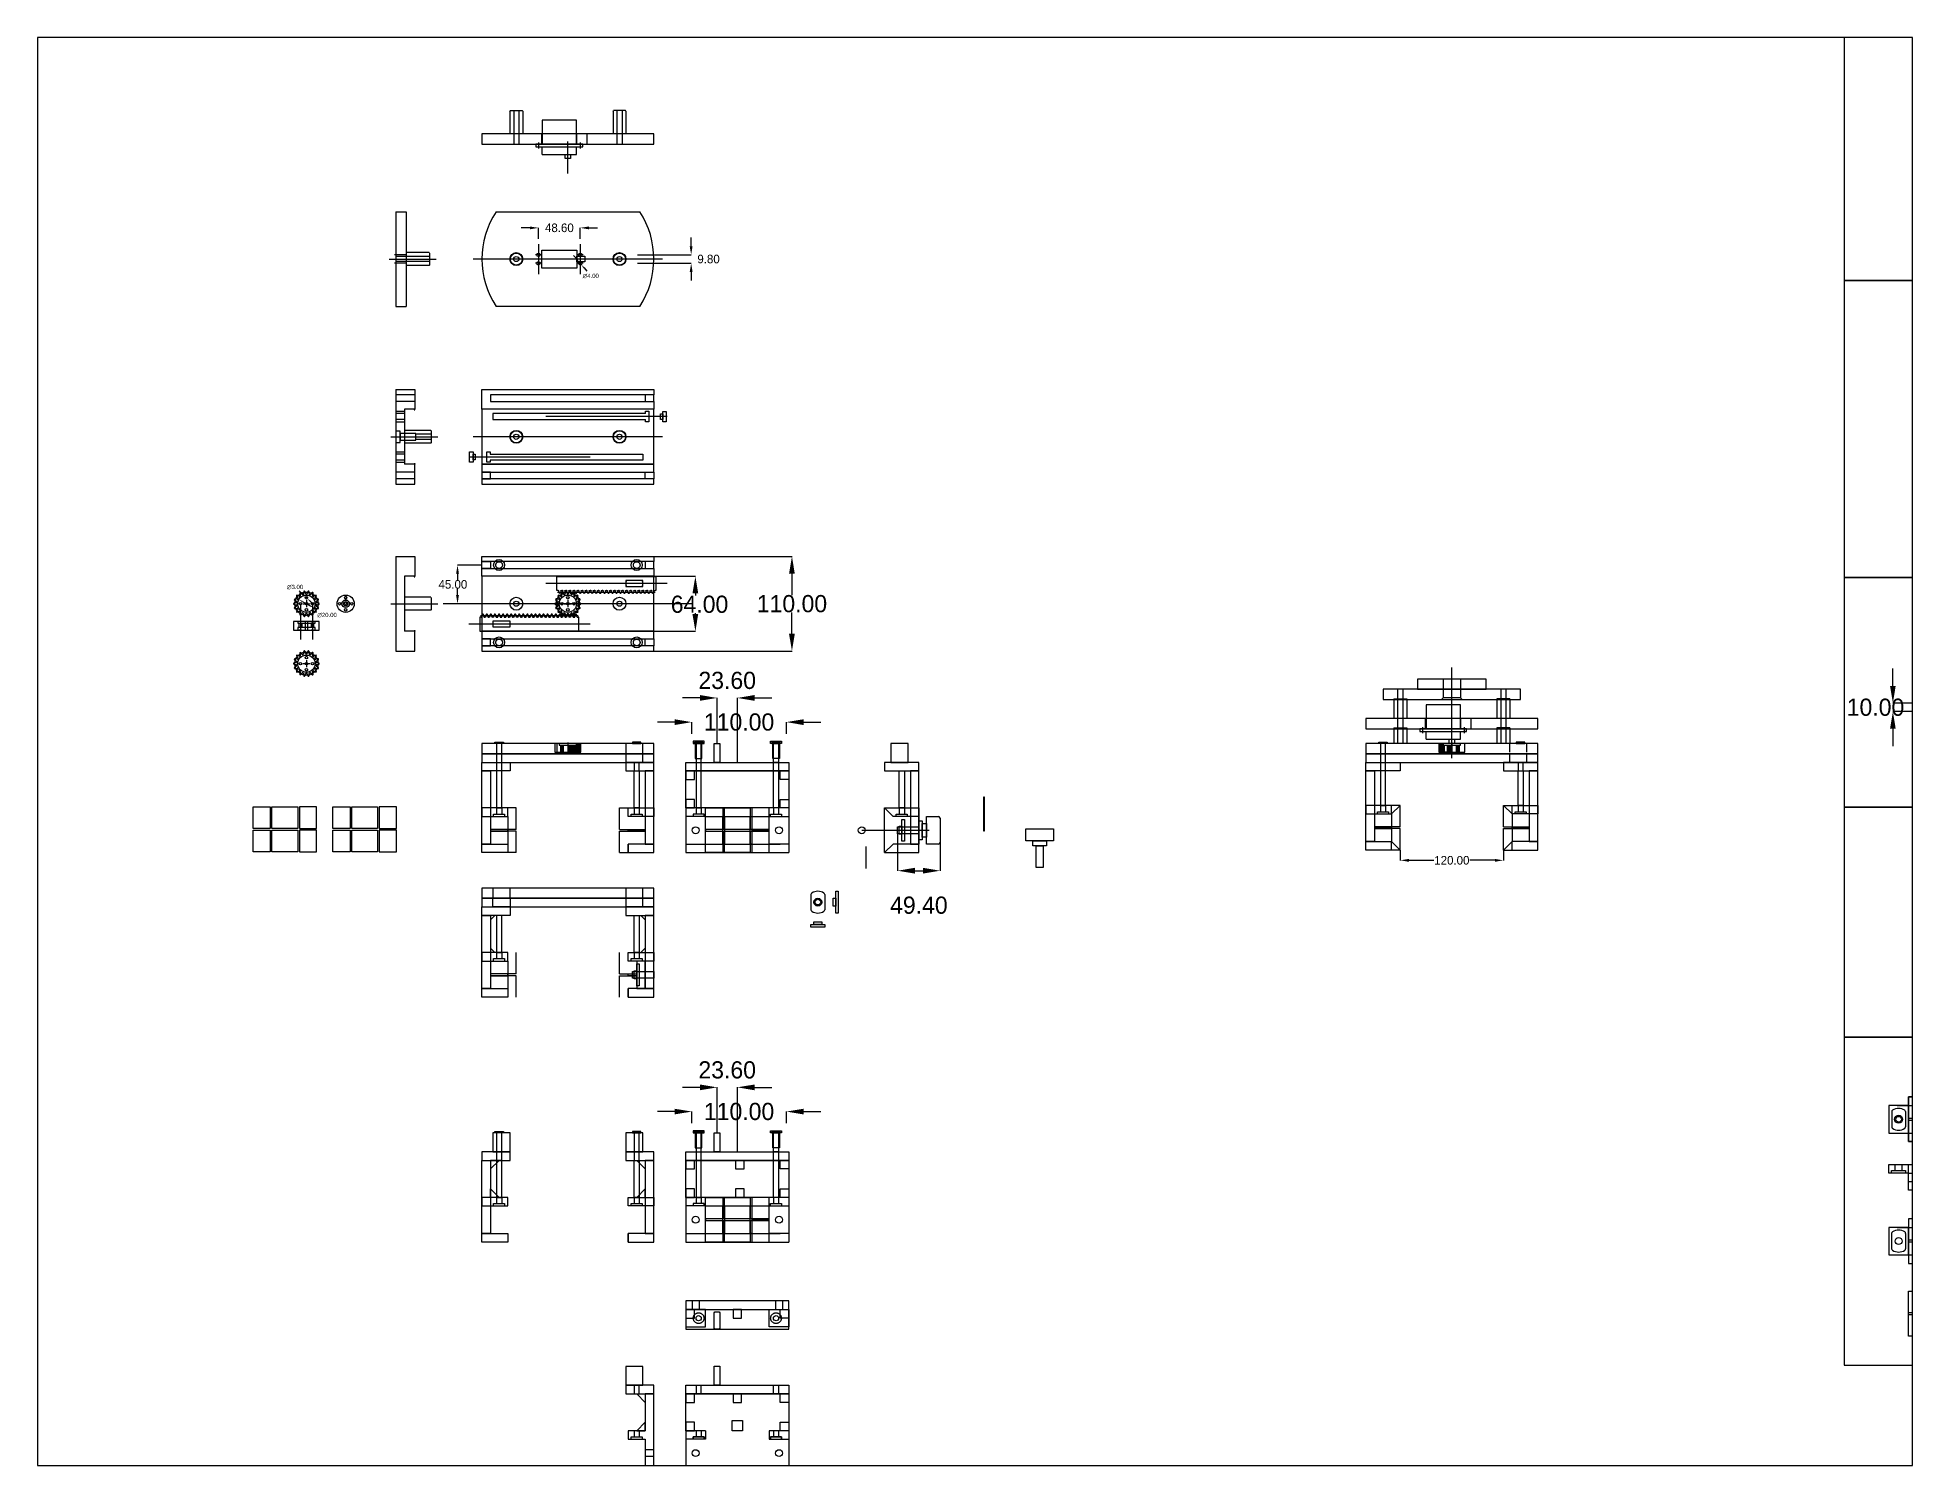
# Paper-space layout 'Layout1' of a CAD drawing. Header units: millimetres. Extents: x 1.05 to 9.45, y 0.8 to 7.2.
# The model-space entities are those that its viewports show. They can reach past a viewport. Long polylines and large blocks are cut down to what shows.
import ezdxf

# ---------------------------------------------------------------- set-up
doc = ezdxf.new("R2010")
doc.units = ezdxf.units.MM
doc.header["$MEASUREMENT"] = 0
for name, pattern in [('DASHDOT', [0.4, 0.2, -0.1, 0, -0.1]), ('DASHED', [0.3, 0.2, -0.1]), ('DOT', [0.1, 0, -0.1])]:
    doc.linetypes.add(name, pattern=pattern)
doc.layers.get('0').update_dxf_attribs({"linetype": 'CONTINUOUS'})
doc.layers.get('Defpoints').update_dxf_attribs({"linetype": 'CONTINUOUS'})
doc.dimstyles.new('ISO-25', dxfattribs={"dimtxt": 2.5, "dimasz": 2.5, "dimexe": 1.25, "dimexo": 0.625, "dimtad": 1, "dimdsep": 46, "dimtxsty": 'Standard', "dimcen": 2.5, "dimadec": 0, "dimazin": 0, "dimtfac": 1, "dimtmove": 0, "dimatfit": 3, "dimfxl": 1, "dimarcsym": 0})
pattern_1 = [(45, (1027.94496, -93.18166), (-0.4419417, 0.4419417), [])]

psp = doc.layouts.get("Layout1")

msp = doc.modelspace()

# ---------------------------------------------------------------- blocks, each defined once
blk = doc.blocks.new('*U0')
at = {"color": 4, "linetype": 'ByBlock', "lineweight": 5}
for centre, radius, start, end in [((2.4, -0.5), 3.61, 140.4213, 189.5922), ((0, -13.2), 15, 88.3839, 91.6161), ((-2.4, -0.5), 3.61, 350.4078, 39.5787), ((-1.8, -1.2), 0.558, 278.2948, 9.5922), ((1.7, -1.2), 0.558, 170.4078, 261.7052)]:
    blk.add_arc(centre, radius, start, end, dxfattribs=at)
for points in [[(-1.7, -1.8), (-1.9, -1.8), (-2.1, -1.8), (-2.4, -1.8)], [(1.7, -1.8), (1.9, -1.8), (2.1, -1.8), (2.4, -1.8)]]:
    blk.add_open_spline(points, degree=3, dxfattribs=at)
blk = doc.blocks.new('*U1')
at = {"color": 0, "linetype": 'ByBlock', "lineweight": -2, "transparency": 16777216}
for p in [(0, 0), (4.7124, 0), (9.4248, 0), (14.1372, 0), (18.8496, 0), (23.562, 0), (28.2744, 0), (32.9868, 0), (37.6992, 0), (42.4116, 0), (47.124, 0), (51.8364, 0), (56.5488, 0), (61.2612, 0), (65.9736, 0), (70.686, 0), (75.3984, 0), (80.1108, 0), (84.8232, 0), (89.5356, 0), (94.248, 0), (98.9604, 0), (103.6728, 0), (108.3852, 0)]:
    blk.add_blockref('*U0', p, dxfattribs=at)
blk = doc.blocks.new('*U2')
at = {"linetype": 'ByBlock', "lineweight": 5}
for points in [[(1.7, 1.7), (1.7, 1.7), (1.7, 1.8), (1.7, 1.9), (1.8, 1.9), (1.8, 2), (1.8, 2), (1.8, 2.1), (1.8, 2.2), (1.8, 2.2), (1.8, 2.3), (1.8, 2.3)], [(1.8, -2.3), (1.8, -2.3), (1.8, -2.2), (1.8, -2.2), (1.8, -2.1), (1.8, -2), (1.8, -2), (1.8, -1.9), (1.7, -1.9), (1.7, -1.8), (1.7, -1.7), (1.7, -1.7)]]:
    blk.add_lwpolyline(points, dxfattribs=at)
for centre, radius, start, end in [((0.5, -2.4), 3.61, 80.4078, 129.5787), ((13.2, 0), 15, 178.3839, 181.6161), ((1.2, 1.7), 0.558, 260.4078, 351.7052), ((0.5, 2.4), 3.61, 230.4213, 279.5922), ((1.2, -1.7), 0.558, 8.2948, 99.5922)]:
    blk.add_arc(centre, radius, start, end, dxfattribs=at)
blk = doc.blocks.new('*U3')
at = {"color": 0, "linetype": 'ByBlock', "lineweight": -2, "transparency": 16777216}
blk.add_blockref('*U2', (-185.8, 68.2), dxfattribs=at)
for p, rotation in [((-185, 72.7), 339.9999999999994), ((-185, 63.7), 19.99999999999995), ((-182.7, 76.7), 319.9999999999995), ((-179.2, 79.6), 299.9999999999995), ((-174.9, 81.2), 279.9999999999995), ((-170.4, 81.2), 259.9999999999995), ((-166.1, 79.6), 239.9999999999996), ((-162.6, 76.7), 219.9999999999997), ((-160.3, 72.7), 199.9999999999997), ((-160.3, 63.7), 159.9999999999997), ((-159.5, 68.2), 180), ((-182.7, 59.8), 39.99999999999991), ((-179.2, 56.8), 59.99999999999987), ((-174.9, 55.3), 79.99999999999984), ((-170.4, 55.3), 99.9999999999998), ((-166.1, 56.8), 119.9999999999998), ((-162.6, 59.8), 139.9999999999998)]:
    blk.add_blockref('*U2', p, dxfattribs=dict(at, rotation=rotation))
blk = doc.blocks.new('*U4')
at = {"color": 4, "linetype": 'ByBlock', "lineweight": 5}
for centre, radius, start, end in [((2.4, -0.5), 3.61, 140.4213, 189.5922), ((0, -13.2), 15, 88.3839, 91.6161), ((-2.4, -0.5), 3.61, 350.4078, 39.5787), ((-1.8, -1.2), 0.558, 278.2948, 9.5922), ((1.7, -1.2), 0.558, 170.4078, 261.7052)]:
    blk.add_arc(centre, radius, start, end, dxfattribs=at)
for points in [[(-1.7, -1.8), (-1.9, -1.8), (-2.1, -1.8), (-2.4, -1.8)], [(1.7, -1.8), (1.9, -1.8), (2.1, -1.8), (2.4, -1.8)]]:
    blk.add_open_spline(points, degree=3, dxfattribs=at)
blk = doc.blocks.new('*U5')
at = {"color": 0, "linetype": 'ByBlock', "lineweight": -2, "transparency": 16777216}
for p in [(0, 0), (4.7124, 0), (9.4248, 0), (14.1372, 0), (18.8496, 0), (23.562, 0), (28.2744, 0), (32.9868, 0), (37.6992, 0), (42.4116, 0), (47.124, 0), (51.8364, 0), (56.5488, 0), (61.2612, 0), (65.9736, 0), (70.686, 0), (75.3984, 0), (80.1108, 0), (84.8232, 0), (89.5356, 0), (94.248, 0), (98.9604, 0), (103.6728, 0), (108.3852, 0)]:
    blk.add_blockref('*U4', p, dxfattribs=at)
blk = doc.blocks.new('*D6')
at = {"color": 5, "linetype": 'ByBlock', "lineweight": 5, "transparency": 16777216}
blk.add_line((-177, 46.6), (-168.3, 41.8), dxfattribs=at)
at = {"color": 5, "linetype": 'ByBlock', "transparency": 16777216}
for points in [[(-176.6, 47.3), (-177.4, 45.9), (-181.4, 49)], [(-167.9, 42.5), (-168.7, 41.1), (-163.9, 39.4)]]:
    blk.add_solid(points, dxfattribs=at)
at = {"layer": 'Defpoints', "color": 0, "linetype": 'ByBlock', "transparency": 16777216}
for p in [(-181.4, 49), (-163.9, 39.4)]:
    blk.add_point(p, dxfattribs=at)
at = {"color": 5, "linetype": 'ByBlock', "lineweight": 5, "transparency": 16777216, "insert": (-148.7, 31), "char_height": 5, "attachment_point": 5}
blk.add_mtext('\\A1;∅20.00', dxfattribs=at)
blk = doc.blocks.new('*D7')
at = {"color": 5, "linetype": 'ByBlock', "lineweight": 5, "transparency": 16777216}
for p, q in [((-177.4, 55.6), (-181, 59.1)), ((-172.7, 51.1), (-172.7, 51.3)), ((-172.7, 51.2), (-172.6, 51.2)), ((-167.9, 46.8), (-164.3, 43.3))]:
    blk.add_line(p, q, dxfattribs=at)
at = {"color": 5, "linetype": 'ByBlock', "transparency": 16777216}
for points in [[(-176.8, 56.3), (-178, 55), (-173.8, 52.2)], [(-167.3, 47.4), (-168.5, 46.2), (-171.6, 50.2)]]:
    blk.add_solid(points, dxfattribs=at)
at = {"layer": 'Defpoints', "color": 0, "linetype": 'ByBlock', "transparency": 16777216}
for p in [(-173.8, 52.2), (-171.6, 50.2)]:
    blk.add_point(p, dxfattribs=at)
at = {"color": 5, "linetype": 'ByBlock', "lineweight": 5, "transparency": 16777216, "insert": (-185.9, 63.6), "char_height": 5, "attachment_point": 5}
blk.add_mtext('\\A1;∅3.00', dxfattribs=at)
blk = doc.blocks.new('*U10')
at = {"linetype": 'ByBlock', "lineweight": 5}
for points in [[(1.7, 1.7), (1.7, 1.7), (1.7, 1.8), (1.7, 1.9), (1.8, 1.9), (1.8, 2), (1.8, 2), (1.8, 2.1), (1.8, 2.2), (1.8, 2.2), (1.8, 2.3), (1.8, 2.3)], [(1.8, -2.3), (1.8, -2.3), (1.8, -2.2), (1.8, -2.2), (1.8, -2.1), (1.8, -2), (1.8, -2), (1.8, -1.9), (1.7, -1.9), (1.7, -1.8), (1.7, -1.7), (1.7, -1.7)]]:
    blk.add_lwpolyline(points, dxfattribs=at)
for centre, radius, start, end in [((0.5, -2.4), 3.61, 80.4078, 129.5787), ((13.2, 0), 15, 178.3839, 181.6161), ((1.2, 1.7), 0.558, 260.4078, 351.7052), ((0.5, 2.4), 3.61, 230.4213, 279.5922), ((1.2, -1.7), 0.558, 8.2948, 99.5922)]:
    blk.add_arc(centre, radius, start, end, dxfattribs=at)
blk = doc.blocks.new('*U11')
at = {"color": 0, "linetype": 'ByBlock', "lineweight": -2, "transparency": 16777216}
blk.add_blockref('*U10', (-185.8, 68.2), dxfattribs=at)
for p, rotation in [((-185, 72.7), 339.9999999999994), ((-185, 63.7), 19.99999999999995), ((-182.7, 76.7), 319.9999999999995), ((-179.2, 79.6), 299.9999999999995), ((-174.9, 81.2), 279.9999999999995), ((-170.4, 81.2), 259.9999999999995), ((-166.1, 79.6), 239.9999999999996), ((-162.6, 76.7), 219.9999999999997), ((-160.3, 72.7), 199.9999999999997), ((-160.3, 63.7), 159.9999999999997), ((-159.5, 68.2), 180), ((-182.7, 59.8), 39.99999999999991), ((-179.2, 56.8), 59.99999999999987), ((-174.9, 55.3), 79.99999999999984), ((-170.4, 55.3), 99.9999999999998), ((-166.1, 56.8), 119.9999999999998), ((-162.6, 59.8), 139.9999999999998)]:
    blk.add_blockref('*U10', p, dxfattribs=dict(at, rotation=rotation))
blk = doc.blocks.new('*D13')
at = {"color": 5, "linetype": 'ByBlock', "lineweight": 5, "transparency": 16777216}
for p, q in [((514.9, -223.4), (514.9, -266.5)), ((564.3, -233.4), (564.3, -266.5)), ((534.9, -266.4), (544.3, -266.4))]:
    blk.add_line(p, q, dxfattribs=at)
at = {"color": 5, "linetype": 'ByBlock', "transparency": 16777216}
for points in [[(534.9, -263), (534.9, -269.7), (514.9, -266.4)], [(544.3, -263), (544.3, -269.7), (564.3, -266.4)]]:
    blk.add_solid(points, dxfattribs=at)
at = {"layer": 'Defpoints', "color": 0, "linetype": 'ByBlock', "transparency": 16777216}
for p in [(514.9, -223.4), (564.3, -233.4), (564.3, -266.4)]:
    blk.add_point(p, dxfattribs=at)
at = {"color": 5, "linetype": 'ByBlock', "lineweight": 5, "transparency": 16777216, "insert": (539.6, -306.6), "char_height": 20, "attachment_point": 5}
blk.add_mtext('\\A1;49.40', dxfattribs=at)
blk = doc.blocks.new('*D14')
at = {"color": 5, "linetype": 'ByBlock', "lineweight": 5, "transparency": 16777216}
for p, q in [((31.4, 89.2), (2.9, 89.2)), ((3.1, 79.2), (3.1, 71.8)), ((31.4, 44.2), (2.9, 44.2)), ((3.1, 54.2), (3.1, 61.6))]:
    blk.add_line(p, q, dxfattribs=at)
at = {"color": 5, "linetype": 'ByBlock', "transparency": 16777216}
for points in [[(1.4, 79.2), (4.7, 79.2), (3.1, 89.2)], [(1.4, 54.2), (4.7, 54.2), (3.1, 44.2)]]:
    blk.add_solid(points, dxfattribs=at)
at = {"layer": 'Defpoints', "color": 0, "linetype": 'ByBlock', "transparency": 16777216}
for p in [(31.4, 89.2), (3.1, 44.2), (31.4, 44.2)]:
    blk.add_point(p, dxfattribs=at)
at = {"color": 5, "linetype": 'ByBlock', "lineweight": 5, "transparency": 16777216, "insert": (-2.3, 66.7), "char_height": 10, "attachment_point": 5}
blk.add_mtext('\\A1;45.00', dxfattribs=at)
blk = doc.blocks.new('*D15')
at = {"color": 5, "linetype": 'ByBlock', "lineweight": 5, "transparency": 16777216}
for p, q in [((1099.4, -242.4), (1099.4, -254.5)), ((1109.4, -254.3), (1138.5, -254.3)), ((1209.4, -254.3), (1180.3, -254.3)), ((1219.4, -242.4), (1219.4, -254.5))]:
    blk.add_line(p, q, dxfattribs=at)
at = {"color": 5, "linetype": 'ByBlock', "transparency": 16777216}
for points in [[(1109.4, -252.7), (1109.4, -256), (1099.4, -254.3)], [(1209.4, -252.7), (1209.4, -256), (1219.4, -254.3)]]:
    blk.add_solid(points, dxfattribs=at)
at = {"layer": 'Defpoints', "color": 0, "linetype": 'ByBlock', "transparency": 16777216}
for p in [(1099.4, -242.4), (1219.4, -242.4), (1219.4, -254.3)]:
    blk.add_point(p, dxfattribs=at)
at = {"color": 5, "linetype": 'ByBlock', "lineweight": 5, "transparency": 16777216, "insert": (1159.4, -254.3), "char_height": 10, "attachment_point": 5}
blk.add_mtext('\\A1;120.00', dxfattribs=at)
blk = doc.blocks.new('*D16')
at = {"color": 5, "linetype": 'ByBlock', "lineweight": 5, "transparency": 16777216}
for p, q in [((231.5, 76.2), (279.8, 76.2)), ((279.7, 56.2), (279.7, 53.6)), ((279.7, 32.2), (279.7, 33.4)), ((231.5, 12.2), (279.8, 12.2))]:
    blk.add_line(p, q, dxfattribs=at)
at = {"color": 5, "linetype": 'ByBlock', "transparency": 16777216}
for points in [[(276.3, 56.2), (283, 56.2), (279.7, 76.2)], [(276.3, 32.2), (283, 32.2), (279.7, 12.2)]]:
    blk.add_solid(points, dxfattribs=at)
at = {"layer": 'Defpoints', "color": 0, "linetype": 'ByBlock', "transparency": 16777216}
for p in [(231.4, 76.2), (231.4, 12.2), (279.7, 12.2)]:
    blk.add_point(p, dxfattribs=at)
at = {"color": 5, "linetype": 'ByBlock', "lineweight": 5, "transparency": 16777216, "insert": (284.5, 43.5), "char_height": 20, "attachment_point": 5}
blk.add_mtext('\\A1;64.00', dxfattribs=at)
blk = doc.blocks.new('*D17')
at = {"color": 5, "linetype": 'ByBlock', "lineweight": 5, "transparency": 16777216}
for p, q in [((231.5, 99.2), (392.1, 99.2)), ((392, 79.2), (392, 54.3)), ((392, 9.2), (392, 34.1)), ((231.5, -10.8), (392.1, -10.8))]:
    blk.add_line(p, q, dxfattribs=at)
at = {"color": 5, "linetype": 'ByBlock', "transparency": 16777216}
for points in [[(388.6, 79.2), (395.3, 79.2), (392, 99.2)], [(388.6, 9.2), (395.3, 9.2), (392, -10.8)]]:
    blk.add_solid(points, dxfattribs=at)
at = {"layer": 'Defpoints', "color": 0, "linetype": 'ByBlock', "transparency": 16777216}
for p in [(231.4, 99.2), (231.4, -10.8), (392, -10.8)]:
    blk.add_point(p, dxfattribs=at)
at = {"color": 5, "linetype": 'ByBlock', "lineweight": 5, "transparency": 16777216, "insert": (392, 44.2), "char_height": 20, "attachment_point": 5}
blk.add_mtext('\\A1;110.00', dxfattribs=at)
blk = doc.blocks.new('*D18')
at = {"color": 5, "linetype": 'ByBlock', "lineweight": 5, "transparency": 16777216}
for p, q in [((87.2, 481.5), (77.2, 481.5)), ((97.2, 468.9), (97.2, 481.7)), ((145.8, 468.9), (145.8, 481.7)), ((155.8, 481.5), (165.8, 481.5))]:
    blk.add_line(p, q, dxfattribs=at)
at = {"color": 5, "linetype": 'ByBlock', "transparency": 16777216}
for points in [[(87.2, 483.1), (87.2, 479.8), (97.2, 481.5)], [(155.8, 483.1), (155.8, 479.8), (145.8, 481.5)]]:
    blk.add_solid(points, dxfattribs=at)
at = {"layer": 'Defpoints', "color": 0, "linetype": 'ByBlock', "transparency": 16777216}
for p in [(145.8, 481.5), (97.2, 468.8), (145.8, 468.8)]:
    blk.add_point(p, dxfattribs=at)
at = {"color": 5, "linetype": 'ByBlock', "lineweight": 5, "transparency": 16777216, "insert": (121.5, 481.5), "char_height": 10, "attachment_point": 5}
blk.add_mtext('\\A1;48.60', dxfattribs=at)
blk = doc.blocks.new('*D19')
at = {"color": 5, "linetype": 'ByBlock', "lineweight": 5, "transparency": 16777216}
for p, q in [((274.8, 460.1), (274.8, 470.1)), ((212.2, 450.1), (274.9, 450.1)), ((212.2, 440.3), (274.9, 440.3)), ((274.8, 430.3), (274.8, 420.3))]:
    blk.add_line(p, q, dxfattribs=at)
at = {"color": 5, "linetype": 'ByBlock', "transparency": 16777216}
for points in [[(273.1, 460.1), (276.4, 460.1), (274.8, 450.1)], [(273.1, 430.3), (276.4, 430.3), (274.8, 440.3)]]:
    blk.add_solid(points, dxfattribs=at)
at = {"layer": 'Defpoints', "color": 0, "linetype": 'ByBlock', "transparency": 16777216}
for p in [(212.1, 450.1), (212.1, 440.3), (274.8, 440.3)]:
    blk.add_point(p, dxfattribs=at)
at = {"color": 5, "linetype": 'ByBlock', "lineweight": 5, "transparency": 16777216, "insert": (295, 445.2), "char_height": 10, "attachment_point": 5}
blk.add_mtext('\\A1;9.80', dxfattribs=at)
blk = doc.blocks.new('*D20')
at = {"color": 5, "linetype": 'ByBlock', "lineweight": 5, "transparency": 16777216}
for p, q in [((141.3, 445.7), (138.1, 449.5)), ((145.7, 440.3), (145.9, 440.3)), ((145.8, 440.2), (145.8, 440.4)), ((150.2, 434.9), (153.4, 431))]:
    blk.add_line(p, q, dxfattribs=at)
at = {"color": 5, "linetype": 'ByBlock', "transparency": 16777216}
for points in [[(141.9, 446.2), (140.7, 445.1), (144.5, 441.8)], [(150.9, 435.4), (149.6, 434.4), (147, 438.7)]]:
    blk.add_solid(points, dxfattribs=at)
at = {"layer": 'Defpoints', "color": 0, "linetype": 'ByBlock', "transparency": 16777216}
for p in [(144.5, 441.8), (147, 438.7)]:
    blk.add_point(p, dxfattribs=at)
at = {"color": 5, "linetype": 'ByBlock', "lineweight": 5, "transparency": 16777216, "insert": (158, 425.5), "char_height": 5, "attachment_point": 5}
blk.add_mtext('\\A1;∅4.00', dxfattribs=at)
blk = doc.blocks.new('*D21')
at = {"color": 5, "linetype": 'ByBlock', "lineweight": 5, "transparency": 16777216}
for p, q in [((255.5, -93.5), (235.5, -93.5)), ((275.5, -107), (275.5, -93.4)), ((385.5, -107), (385.5, -93.4)), ((405.5, -93.5), (425.5, -93.5))]:
    blk.add_line(p, q, dxfattribs=at)
at = {"color": 5, "linetype": 'ByBlock', "transparency": 16777216}
for points in [[(255.5, -90.2), (255.5, -96.9), (275.5, -93.5)], [(405.5, -90.2), (405.5, -96.9), (385.5, -93.5)]]:
    blk.add_solid(points, dxfattribs=at)
at = {"layer": 'Defpoints', "color": 0, "linetype": 'ByBlock', "transparency": 16777216}
for p in [(275.5, -107), (385.5, -93.5), (385.5, -107)]:
    blk.add_point(p, dxfattribs=at)
at = {"color": 5, "linetype": 'ByBlock', "lineweight": 5, "transparency": 16777216, "insert": (330.5, -93.5), "char_height": 20, "attachment_point": 5}
blk.add_mtext('\\A1;110.00', dxfattribs=at)
blk = doc.blocks.new('*U27')
at = {"linetype": 'ByBlock', "lineweight": 5}
for points in [[(1.7, 1.7), (1.7, 1.7), (1.7, 1.8), (1.7, 1.9), (1.8, 1.9), (1.8, 2), (1.8, 2), (1.8, 2.1), (1.8, 2.2), (1.8, 2.2), (1.8, 2.3), (1.8, 2.3)], [(1.8, -2.3), (1.8, -2.3), (1.8, -2.2), (1.8, -2.2), (1.8, -2.1), (1.8, -2), (1.8, -2), (1.8, -1.9), (1.7, -1.9), (1.7, -1.8), (1.7, -1.7), (1.7, -1.7)]]:
    blk.add_lwpolyline(points, dxfattribs=at)
for centre, radius, start, end in [((0.5, -2.4), 3.61, 80.4078, 129.5787), ((13.2, 0), 15, 178.3839, 181.6161), ((1.2, 1.7), 0.558, 260.4078, 351.7052), ((0.5, 2.4), 3.61, 230.4213, 279.5922), ((1.2, -1.7), 0.558, 8.2948, 99.5922)]:
    blk.add_arc(centre, radius, start, end, dxfattribs=at)
blk = doc.blocks.new('*U28')
at = {"color": 0, "linetype": 'ByBlock', "lineweight": -2, "transparency": 16777216}
blk.add_blockref('*U27', (-185.8, 68.2), dxfattribs=at)
for p, rotation in [((-185, 72.7), 339.9999999999994), ((-185, 63.7), 19.99999999999995), ((-182.7, 76.7), 319.9999999999995), ((-179.2, 79.6), 299.9999999999995), ((-174.9, 81.2), 279.9999999999995), ((-170.4, 81.2), 259.9999999999995), ((-166.1, 79.6), 239.9999999999996), ((-162.6, 76.7), 219.9999999999997), ((-160.3, 72.7), 199.9999999999997), ((-160.3, 63.7), 159.9999999999997), ((-159.5, 68.2), 180), ((-182.7, 59.8), 39.99999999999991), ((-179.2, 56.8), 59.99999999999987), ((-174.9, 55.3), 79.99999999999984), ((-170.4, 55.3), 99.9999999999998), ((-166.1, 56.8), 119.9999999999998), ((-162.6, 59.8), 139.9999999999998)]:
    blk.add_blockref('*U27', p, dxfattribs=dict(at, rotation=rotation))
blk = doc.blocks.new('*D34')
at = {"color": 5, "linetype": 'ByBlock', "lineweight": 5, "transparency": 16777216}
for p, q in [((1713.4, -39.3), (1709.7, -35.9)), ((1718, -43.8), (1718.2, -43.8)), ((1718.1, -43.9), (1718.1, -43.7)), ((1722.9, -48.2), (1726.5, -51.6))]:
    blk.add_line(p, q, dxfattribs=at)
at = {"color": 5, "linetype": 'ByBlock', "transparency": 16777216}
for points in [[(1714, -38.7), (1712.8, -39.9), (1717, -42.7)], [(1723.4, -47.6), (1722.3, -48.8), (1719.2, -44.8)]]:
    blk.add_solid(points, dxfattribs=at)
at = {"layer": 'Defpoints', "color": 0, "linetype": 'ByBlock', "transparency": 16777216}
for p in [(1717, -42.7), (1719.2, -44.8)]:
    blk.add_point(p, dxfattribs=at)
at = {"color": 5, "linetype": 'ByBlock', "lineweight": 5, "transparency": 16777216, "insert": (1704.9, -31.4), "char_height": 5, "attachment_point": 5}
blk.add_mtext('\\A1;∅3.00', dxfattribs=at)
blk = doc.blocks.new('*U31')
at = {"linetype": 'ByBlock', "lineweight": 5}
for points in [[(1.7, 1.7), (1.7, 1.7), (1.7, 1.8), (1.7, 1.9), (1.8, 1.9), (1.8, 2), (1.8, 2), (1.8, 2.1), (1.8, 2.2), (1.8, 2.2), (1.8, 2.3), (1.8, 2.3)], [(1.8, -2.3), (1.8, -2.3), (1.8, -2.2), (1.8, -2.2), (1.8, -2.1), (1.8, -2), (1.8, -2), (1.8, -1.9), (1.7, -1.9), (1.7, -1.8), (1.7, -1.7), (1.7, -1.7)]]:
    blk.add_lwpolyline(points, dxfattribs=at)
for centre, radius, start, end in [((0.5, -2.4), 3.61, 80.4078, 129.5787), ((13.2, 0), 15, 178.3839, 181.6161), ((1.2, 1.7), 0.558, 260.4078, 351.7052), ((0.5, 2.4), 3.61, 230.4213, 279.5922), ((1.2, -1.7), 0.558, 8.2948, 99.5922)]:
    blk.add_arc(centre, radius, start, end, dxfattribs=at)
blk = doc.blocks.new('*U32')
at = {"color": 0, "linetype": 'ByBlock', "lineweight": -2, "transparency": 16777216}
blk.add_blockref('*U31', (-185.8, 68.2), dxfattribs=at)
for p, rotation in [((-185, 72.7), 339.9999999999994), ((-185, 63.7), 19.99999999999995), ((-182.7, 76.7), 319.9999999999995), ((-179.2, 79.6), 299.9999999999995), ((-174.9, 81.2), 279.9999999999995), ((-170.4, 81.2), 259.9999999999995), ((-166.1, 79.6), 239.9999999999996), ((-162.6, 76.7), 219.9999999999997), ((-160.3, 72.7), 199.9999999999997), ((-160.3, 63.7), 159.9999999999997), ((-159.5, 68.2), 180), ((-182.7, 59.8), 39.99999999999991), ((-179.2, 56.8), 59.99999999999987), ((-174.9, 55.3), 79.99999999999984), ((-170.4, 55.3), 99.9999999999998), ((-166.1, 56.8), 119.9999999999998), ((-162.6, 59.8), 139.9999999999998)]:
    blk.add_blockref('*U31', p, dxfattribs=dict(at, rotation=rotation))
blk = doc.blocks.new('*D40')
at = {"color": 5, "linetype": 'ByBlock', "lineweight": 5, "transparency": 16777216}
for p, q in [((1672.3, -51.3), (1672.3, -31.3)), ((1703.1, -71.3), (1672.1, -71.3)), ((1703.1, -81.3), (1672.1, -81.3)), ((1672.3, -101.3), (1672.3, -121.3))]:
    blk.add_line(p, q, dxfattribs=at)
at = {"color": 5, "linetype": 'ByBlock', "transparency": 16777216}
for points in [[(1669, -51.3), (1675.6, -51.3), (1672.3, -71.3)], [(1669, -101.3), (1675.6, -101.3), (1672.3, -81.3)]]:
    blk.add_solid(points, dxfattribs=at)
at = {"layer": 'Defpoints', "color": 0, "linetype": 'ByBlock', "transparency": 16777216}
for p in [(1672.3, -81.3), (1703.1, -71.3), (1703.1, -81.3)]:
    blk.add_point(p, dxfattribs=at)
at = {"color": 5, "linetype": 'ByBlock', "lineweight": 5, "transparency": 16777216, "insert": (1652.1, -76.3), "char_height": 20, "attachment_point": 5}
blk.add_mtext('\\A1;10.00', dxfattribs=at)
blk = doc.blocks.new('*D42')
at = {"color": 5, "linetype": 'ByBlock', "lineweight": 5, "transparency": 16777216}
for p, q in [((284.9, -65.4), (264.9, -65.4)), ((304.9, -118.3), (304.9, -65.2)), ((328.5, -140.3), (328.5, -65.2)), ((348.5, -65.4), (368.5, -65.4))]:
    blk.add_line(p, q, dxfattribs=at)
at = {"color": 5, "linetype": 'ByBlock', "transparency": 16777216}
for points in [[(284.9, -62), (284.9, -68.7), (304.9, -65.4)], [(348.5, -62), (348.5, -68.7), (328.5, -65.4)]]:
    blk.add_solid(points, dxfattribs=at)
at = {"layer": 'Defpoints', "color": 0, "linetype": 'ByBlock', "transparency": 16777216}
for p in [(304.9, -65.4), (304.9, -118.4), (328.5, -140.4)]:
    blk.add_point(p, dxfattribs=at)
at = {"color": 5, "linetype": 'ByBlock', "lineweight": 5, "transparency": 16777216, "insert": (316.7, -45.1), "char_height": 20, "attachment_point": 5}
blk.add_mtext('\\A1;23.60', dxfattribs=at)
blk = doc.blocks.new('*D43')
at = {"color": 5, "linetype": 'ByBlock', "lineweight": 5, "transparency": 16777216}
for p, q in [((255.5, -546.6), (235.5, -546.6)), ((275.5, -560), (275.5, -546.4)), ((385.5, -560), (385.5, -546.4)), ((405.5, -546.6), (425.5, -546.6))]:
    blk.add_line(p, q, dxfattribs=at)
at = {"color": 5, "linetype": 'ByBlock', "transparency": 16777216}
for points in [[(255.5, -543.3), (255.5, -549.9), (275.5, -546.6)], [(405.5, -543.3), (405.5, -549.9), (385.5, -546.6)]]:
    blk.add_solid(points, dxfattribs=at)
at = {"layer": 'Defpoints', "color": 0, "linetype": 'ByBlock', "transparency": 16777216}
for p in [(275.5, -560.1), (385.5, -546.6), (385.5, -560.1)]:
    blk.add_point(p, dxfattribs=at)
at = {"color": 5, "linetype": 'ByBlock', "lineweight": 5, "transparency": 16777216, "insert": (330.5, -546.6), "char_height": 20, "attachment_point": 5}
blk.add_mtext('\\A1;110.00', dxfattribs=at)
blk = doc.blocks.new('*D44')
at = {"color": 5, "linetype": 'ByBlock', "lineweight": 5, "transparency": 16777216}
for p, q in [((284.9, -518.4), (264.9, -518.4)), ((304.9, -571.3), (304.9, -518.2)), ((328.5, -593.3), (328.5, -518.2)), ((348.5, -518.4), (368.5, -518.4))]:
    blk.add_line(p, q, dxfattribs=at)
at = {"color": 5, "linetype": 'ByBlock', "transparency": 16777216}
for points in [[(284.9, -515.1), (284.9, -521.8), (304.9, -518.4)], [(348.5, -515.1), (348.5, -521.8), (328.5, -518.4)]]:
    blk.add_solid(points, dxfattribs=at)
at = {"layer": 'Defpoints', "color": 0, "linetype": 'ByBlock', "transparency": 16777216}
for p in [(304.9, -518.4), (304.9, -571.4), (328.5, -593.4)]:
    blk.add_point(p, dxfattribs=at)
at = {"color": 5, "linetype": 'ByBlock', "lineweight": 5, "transparency": 16777216, "insert": (316.7, -498.2), "char_height": 20, "attachment_point": 5}
blk.add_mtext('\\A1;23.60', dxfattribs=at)

# ---------------------------------------------------------------- dimensions: what is measured, and where the dimension line sits
at = {"color": 2, "linetype": 'ByBlock', "lineweight": 5}
for base, p1, p2, override, picture, middle in [((145.7607, 481.47098), (97.1607, 468.81696), (145.7607, 468.81696), {"dimtxt": 10, "dimasz": 10, "dimexe": 0.18, "dimexo": 0.0625, "dimgap": 0.09, "dimtad": 0, "dimtih": 1, "dimtoh": 1, "dimzin": 0, "dimcen": 0.09, "dimclrd": 5, "dimclre": 5, "dimclrt": 5, "dimtofl": 0, "dimtmove": 2, "dimtolj": 1, "dimtzin": 0, "dimlwd": 5, "dimlwe": 5}, '*D18', (121.4607, 481.47098)), ((304.87917, -65.36475), (328.47917, -140.35055), (304.87917, -118.35055), {"dimtxt": 20, "dimasz": 20, "dimexe": 0.18, "dimexo": 0.0625, "dimgap": 0.09, "dimtad": 0, "dimtih": 1, "dimtoh": 1, "dimzin": 0, "dimcen": 0.09, "dimclrd": 5, "dimclre": 5, "dimclrt": 5, "dimtofl": 0, "dimtmove": 2, "dimtolj": 1, "dimtzin": 0, "dimlwd": 5, "dimlwe": 5}, '*D42', (316.67917, -45.13975)), ((385.47917, -93.53373), (275.47917, -107.04222), (385.47917, -107.04222), {"dimtxt": 20, "dimasz": 20, "dimexe": 0.18, "dimexo": 0.0625, "dimgap": 0.09, "dimtad": 0, "dimtih": 1, "dimtoh": 1, "dimzin": 0, "dimcen": 0.09, "dimclrd": 5, "dimclre": 5, "dimclrt": 5, "dimtofl": 0, "dimtmove": 2, "dimtolj": 1, "dimtzin": 0, "dimlwd": 5, "dimlwe": 5}, '*D21', (330.47917, -93.53373)), ((304.87917, -518.41668), (328.47917, -593.40248), (304.87917, -571.40248), {"dimtxt": 20, "dimasz": 20, "dimexe": 0.18, "dimexo": 0.0625, "dimgap": 0.09, "dimtad": 0, "dimtih": 1, "dimtoh": 1, "dimzin": 0, "dimcen": 0.09, "dimclrd": 5, "dimclre": 5, "dimclrt": 5, "dimtofl": 0, "dimtmove": 2, "dimtolj": 1, "dimtzin": 0, "dimlwd": 5, "dimlwe": 5}, '*D44', (316.67917, -498.19168)), ((385.47917, -546.58566), (275.47917, -560.09415), (385.47917, -560.09415), {"dimtxt": 20, "dimasz": 20, "dimexe": 0.18, "dimexo": 0.0625, "dimgap": 0.09, "dimtad": 0, "dimtih": 1, "dimtoh": 1, "dimzin": 0, "dimcen": 0.09, "dimclrd": 5, "dimclre": 5, "dimclrt": 5, "dimtofl": 0, "dimtmove": 2, "dimtolj": 1, "dimtzin": 0, "dimlwd": 5, "dimlwe": 5}, '*D43', (330.47917, -546.58566))]:
    dim = msp.add_linear_dim(base=base, p1=p1, p2=p2, dimstyle='ISO-25', override=override, dxfattribs=at)
    dim.commit()
    dim.dimension.update_dxf_attribs({"geometry": picture, "text_midpoint": middle})
for base, p1, p2, override, picture, middle in [((274.75635, 440.27466), (212.14443, 450.07466), (212.14443, 440.27466), {"dimtxt": 10, "dimasz": 10, "dimexe": 0.18, "dimexo": 0.0625, "dimgap": 0.09, "dimtad": 0, "dimtih": 1, "dimtoh": 1, "dimzin": 0, "dimcen": 0.09, "dimclrd": 5, "dimclre": 5, "dimclrt": 5, "dimtofl": 0, "dimtmove": 2, "dimtolj": 1, "dimtzin": 0, "dimlwd": 5, "dimlwe": 5}, '*D19', (294.98135, 445.17466)), ((1672.29695, -81.33463), (1703.13638, -71.33463), (1703.13638, -81.33463), {"dimtxt": 20, "dimasz": 20, "dimexe": 0.18, "dimexo": 0.0625, "dimgap": 0.09, "dimtad": 0, "dimtih": 1, "dimtoh": 1, "dimzin": 0, "dimcen": 0.09, "dimclrd": 5, "dimclre": 5, "dimclrt": 5, "dimtofl": 0, "dimtmove": 2, "dimtolj": 1, "dimtzin": 0, "dimlwd": 5, "dimlwe": 5}, '*D40', (1652.07195, -76.33463))]:
    dim = msp.add_linear_dim(base=base, p1=p1, p2=p2, angle=90, dimstyle='ISO-25', override=override, dxfattribs=at)
    dim.commit()
    dim.dimension.update_dxf_attribs({"geometry": picture, "text_midpoint": middle})
dim = msp.add_diameter_dim_2p(p1=(144.48518, 441.81514), p2=(147.03621, 438.73419), dimstyle='ISO-25', override={"dimtxt": 5, "dimasz": 5, "dimexe": 0.18, "dimexo": 0.0625, "dimgap": 0.09, "dimtad": 0, "dimtih": 1, "dimtoh": 1, "dimzin": 0, "dimcen": 0.09, "dimclrd": 5, "dimclre": 5, "dimclrt": 5, "dimtofl": 0, "dimtmove": 2, "dimtolj": 1, "dimtzin": 0, "dimlwd": 5, "dimlwe": 5}, dxfattribs=at)
dim.commit()
dim.dimension.update_dxf_attribs({"geometry": '*D20', "text_midpoint": (158.00743, 425.48393), "dimtype": 163})
at = {"color": 7, "linetype": 'ByBlock', "lineweight": 5}
for base, p1, p2, override, picture, middle in [((3.06298, 44.20239), (31.4307, 89.20232), (31.4307, 44.20239), {"dimtxt": 10, "dimasz": 10, "dimexe": 0.18, "dimexo": 0.0625, "dimgap": 0.09, "dimtad": 0, "dimtih": 1, "dimtoh": 1, "dimzin": 0, "dimcen": 0.09, "dimclrd": 5, "dimclre": 5, "dimclrt": 5, "dimtofl": 0, "dimtmove": 2, "dimtolj": 1, "dimtzin": 0, "dimlwd": 5, "dimlwe": 5}, '*D14', (-2.32656, 66.70236)), ((279.65881, 12.20245), (231.4307, 76.20232), (231.4307, 12.20245), {"dimtxt": 20, "dimasz": 20, "dimexe": 0.18, "dimexo": 0.0625, "dimgap": 0.09, "dimtad": 0, "dimtih": 1, "dimtoh": 1, "dimzin": 0, "dimcen": 0.09, "dimclrd": 5, "dimclre": 5, "dimclrt": 5, "dimtofl": 0, "dimtmove": 2, "dimtolj": 1, "dimtzin": 0, "dimlwd": 5, "dimlwe": 5}, '*D16', (284.48737, 43.49882))]:
    dim = msp.add_linear_dim(base=base, p1=p1, p2=p2, angle=90, dimstyle='ISO-25', override=override, dxfattribs=at)
    dim.commit()
    dim.dimension.update_dxf_attribs({"geometry": picture, "text_midpoint": middle, "dimtype": 160})
dim = msp.add_linear_dim(base=(391.96679, -10.79755), p1=(231.4307, 99.20232), p2=(231.4307, -10.79755), angle=90, dimstyle='ISO-25', override={"dimtxt": 20, "dimasz": 20, "dimexe": 0.18, "dimexo": 0.0625, "dimgap": 0.09, "dimtad": 0, "dimtih": 1, "dimtoh": 1, "dimzin": 0, "dimcen": 0.09, "dimclrd": 5, "dimclre": 5, "dimclrt": 5, "dimtofl": 0, "dimtmove": 2, "dimtolj": 1, "dimtzin": 0, "dimlwd": 5, "dimlwe": 5}, dxfattribs=at)
dim.commit()
dim.dimension.update_dxf_attribs({"geometry": '*D17', "text_midpoint": (391.96679, 44.20239)})
at = {"linetype": 'ByBlock', "lineweight": 5}
for p1, p2, picture, middle in [((-171.56317, 50.17681), (-173.7524, 52.22796), '*D7', (-185.87484, 63.5858)), ((-181.41789, 49.0253), (-163.89768, 39.37947), '*D6', (-148.65444, 30.98724)), ((1719.231, -44.7993), (1717.04176, -42.74815), '*D34', (1704.91932, -31.39031))]:
    dim = msp.add_diameter_dim_2p(p1=p1, p2=p2, dimstyle='ISO-25', override={"dimtxt": 5, "dimasz": 5, "dimexe": 0.18, "dimexo": 0.0625, "dimgap": 0.09, "dimtad": 0, "dimtih": 1, "dimtoh": 1, "dimzin": 0, "dimcen": 0.09, "dimclrd": 5, "dimclre": 5, "dimclrt": 5, "dimtofl": 0, "dimtmove": 2, "dimtolj": 1, "dimtzin": 0, "dimlwd": 5, "dimlwe": 5}, dxfattribs=at)
    dim.commit()
    dim.dimension.update_dxf_attribs({"geometry": picture, "text_midpoint": middle, "dimtype": 163})
at = {"color": 40, "linetype": 'ByBlock', "lineweight": 5}
dim = msp.add_linear_dim(base=(564.3049, -266.35251), p1=(514.9049, -223.35055), p2=(564.3049, -233.35055), dimstyle='ISO-25', override={"dimtxt": 20, "dimasz": 20, "dimexe": 0.18, "dimexo": 0.0625, "dimgap": 0.09, "dimtad": 0, "dimtih": 1, "dimtoh": 1, "dimzin": 0, "dimcen": 0.09, "dimclrd": 5, "dimclre": 5, "dimclrt": 5, "dimtofl": 0, "dimtmove": 2, "dimtolj": 1, "dimtzin": 0, "dimlwd": 5, "dimlwe": 5}, dxfattribs=at)
dim.commit()
dim.dimension.update_dxf_attribs({"geometry": '*D13', "text_midpoint": (539.6049, -306.57751)})
at = {"color": 7, "linetype": 'ByBlock', "lineweight": 5}
dim = msp.add_linear_dim(base=(1219.37566, -254.33626), p1=(1099.37566, -242.35055), p2=(1219.37566, -242.35055), dimstyle='ISO-25', override={"dimtxt": 10, "dimasz": 10, "dimexe": 0.18, "dimexo": 0.0625, "dimgap": 0.09, "dimtad": 0, "dimtih": 1, "dimtoh": 1, "dimzin": 0, "dimcen": 0.09, "dimclrd": 5, "dimclre": 5, "dimclrt": 5, "dimtofl": 0, "dimtmove": 2, "dimtolj": 1, "dimtzin": 0, "dimlwd": 5, "dimlwe": 5}, dxfattribs=at)
dim.commit()
dim.dimension.update_dxf_attribs({"geometry": '*D15', "text_midpoint": (1159.37566, -254.33626)})

# ---------------------------------------------------------------- hatches: boundary and pattern name
at = {"linetype": 'ByBlock', "lineweight": 5}
h = msp.add_hatch(dxfattribs=at)
h.set_pattern_fill('ANSI31', color=4, scale=10, angle=315)
h.set_pattern_definition([(0, (0, -99.1817), (2e-16, 1.25), [])])
h.paths.add_polyline_path([(137.0307, -120.35055), (121.4307, -120.35055), (116.4307, -118.35055), (116.4307, -128.35055), (137.0307, -128.35055)])
h.paths.add_polyline_path([(131.4307, -128.35055), (137.0307, -128.35055), (137.0307, -120.35055), (131.4307, -120.35055)], flags=17)
h.paths.add_polyline_path([(146.4307, -128.35055), (146.4307, -118.35055), (141.4307, -118.35055), (141.4307, -120.35055), (125.8307, -120.35055), (125.8307, -128.35055)])
h.paths.add_polyline_path([(123.0307, -120.35055), (121.4307, -120.35055), (116.4307, -118.35055), (116.4307, -128.35055), (123.0307, -128.35055)], flags=16)
h = msp.add_hatch(dxfattribs=at)
h.set_pattern_fill('ANSI31', scale=10, angle=315)
h.set_pattern_definition([(0, (1027.945, -99.1817), (2e-16, 1.25), [])])
h.paths.add_polyline_path([(1167.77566, -128.35055), (1174.37566, -128.35055), (1174.37566, -118.35055), (1169.37566, -118.35055), (1169.37566, -120.35055), (1167.77566, -120.35055)], flags=17)
h.paths.add_polyline_path([(1159.37566, -128.35055), (1164.97566, -128.35055), (1164.97566, -120.35055), (1159.37566, -120.35055)], flags=17)
h.paths.add_polyline_path([(1174.37566, -128.35055), (1174.37566, -118.35055), (1169.37566, -118.35055), (1169.37566, -120.35055), (1153.77566, -120.35055), (1153.77566, -128.35055)])
h.paths.add_polyline_path([(1150.97566, -120.35055), (1149.37566, -120.35055), (1149.37566, -118.35055), (1144.37566, -118.35055), (1144.37566, -128.35055), (1150.97566, -128.35055)])
h = msp.add_hatch(dxfattribs=at)
h.set_pattern_fill('ANSI31', color=256, scale=5)
h.set_pattern_definition(pattern_1)
h.paths.add_polyline_path([(1069.37566, -217.35055), (1069.37566, -215.35055), (1089.37566, -215.35055), (1089.37566, -217.35055)])
h = msp.add_hatch(dxfattribs=at)
h.set_pattern_fill('ANSI31', color=256, scale=5)
h.set_pattern_definition(pattern_1)
h.paths.add_polyline_path([(1249.37566, -217.35055), (1249.37566, -215.35055), (1229.37566, -215.35055), (1229.37566, -217.35055)])
h = msp.add_hatch(dxfattribs=at)
h.set_pattern_fill('ANSI31', color=256, scale=5)
h.set_pattern_definition([(45, (0, -96.18166), (-0.4419417, 0.4419417), [])])
h.paths.add_polyline_path([(221.4307, -220.35055), (221.4307, -218.35055), (201.4307, -218.35055), (201.4307, -220.35055)])

# ---------------------------------------------------------------- linework, layer by layer
at = {"color": 1, "linetype": 'DASHDOT', "lineweight": 5, "ltscale": 10}
for p, q in [((71.4307, 711.97045), (71.4307, 833.18673)), ((191.4307, 711.97045), (191.4307, 833.18673)), ((1704.98601, 528.94825), (1759.64662, 528.94825)), ((97.1607, 462.67472), (97.1607, 427.67472)), ((145.7607, 462.67472), (145.7607, 427.67472)), ((-76.51684, 445.17466), (-21.85622, 445.17466)), ((241.4307, 445.17472), (21.4307, 445.17472)), ((100.69, 450.07466), (93.63139, 450.07466)), ((100.69, 440.27466), (93.63139, 440.27466)), ((149.29, 450.07466), (142.23139, 450.07466)), ((149.29, 440.27466), (142.23139, 440.27466)), ((246.74409, 261.99951), (105.72853, 261.99951)), ((-74.51684, 238.39951), (-19.85622, 238.39951)), ((241.4307, 238.39957), (21.4307, 238.39957)), ((157.20849, 214.79963), (16.19293, 214.79963)), ((246.74409, 67.80232), (105.72853, 67.80232)), ((-179.65779, 44.20239), (-179.65779, 2.73389)), ((-176.80463, 44.20239), (-168.51094, 44.20239)), ((-172.65779, 48.34924), (-172.65779, 40.05554)), ((-165.65779, 44.20239), (-165.65779, 2.73389)), ((-74.51684, 44.20232), (-19.85622, 44.20232)), ((276.37432, 44.20239), (-13.51293, 44.20239)), ((119.34898, 57.70239), (233.09225, 57.70239)), ((127.28385, 44.20239), (135.57755, 44.20239)), ((131.4307, 48.34924), (131.4307, 40.05554)), ((29.81338, 30.70239), (143.55665, 30.70239)), ((157.20849, 20.60245), (16.19293, 20.60245)), ((-172.65779, -21.32767), (-172.65779, -29.62137)), ((-176.80463, -25.47452), (-168.51094, -25.47452)), ((1159.37566, -135.41461), (1159.37566, -30.04424)), ((1125.10566, -99.32124), (1125.10566, -106.37986)), ((1173.70566, -99.32124), (1173.70566, -106.37986)), ((131.4307, -117.1002), (131.4307, -129.47913))]:
    msp.add_line(p, q, dxfattribs=at)
at = {"color": 30, "linetype": 'ByBlock', "lineweight": 5, "ltscale": 5}
for p, q in [((63.9307, 617.35214), (64.4307, 617.85214)), ((78.9307, 617.35214), (78.4307, 617.85214)), ((183.9307, 617.35214), (184.4307, 617.85214)), ((198.9307, 617.35214), (198.4307, 617.85214)), ((-30.0693, 452.67466), (-29.5693, 452.17466)), ((-30.0693, 437.67466), (-29.5693, 438.17466))]:
    msp.add_line(p, q, dxfattribs=at)
at = {"color": 30, "linetype": 'ByBlock', "lineweight": 5}
for p, q in [((63.9307, 617.35214), (63.9307, 590.85214)), ((78.9307, 617.35214), (78.9307, 590.85214)), ((183.9307, 617.35214), (183.9307, 590.85214)), ((198.9307, 617.35214), (198.9307, 590.85214)), ((-68.5693, 500.17466), (-68.5693, 390.17466)), ((-68.5693, 500.17466), (-56.5693, 500.17466)), ((-56.5693, 500.17466), (-56.5693, 390.17466)), ((-30.0693, 452.67466), (-56.5693, 452.67466)), ((-30.0693, 437.67466), (-56.5693, 437.67466)), ((-68.5693, 390.17466), (-56.5693, 390.17466))]:
    msp.add_line(p, q, dxfattribs=at)
at = {"color": 30, "linetype": 'DASHED', "lineweight": 5, "ltscale": 5}
for p, q in [((63.9307, 616.85214), (63.9307, 615.85214)), ((78.9307, 616.85214), (78.9307, 615.85214)), ((183.9307, 616.85214), (183.9307, 615.85214)), ((198.9307, 616.85214), (198.9307, 615.85214)), ((-30.5693, 452.67466), (-31.5693, 452.67466)), ((-30.5693, 437.67466), (-31.5693, 437.67466))]:
    msp.add_line(p, q, dxfattribs=at)
at = {"color": 30, "lineweight": 5, "ltscale": 5}
for p, q in [((64.4307, 617.85214), (78.4307, 617.85214)), ((198.4307, 617.85214), (184.4307, 617.85214)), ((-29.5693, 452.17466), (-29.5693, 438.17466))]:
    msp.add_line(p, q, dxfattribs=at)
at = {"color": 30, "linetype": 'DASHED', "lineweight": 5, "ltscale": 10}
for p, q in [((68.4307, 617.85214), (68.4307, 578.85214)), ((74.4307, 617.85214), (74.4307, 578.85214)), ((188.4307, 617.85214), (188.4307, 578.85214)), ((194.4307, 617.85214), (194.4307, 578.85214)), ((100.9607, 578.85214), (100.9607, 590.85214)), ((141.9607, 578.85214), (141.9607, 590.85214)), ((153.9607, 578.85214), (153.9607, 590.85214)), ((-29.5693, 448.17466), (-68.5693, 448.17466)), ((-29.5693, 442.17466), (-68.5693, 442.17466))]:
    msp.add_line(p, q, dxfattribs=at)
at = {"color": 191, "linetype": 'ByBlock', "lineweight": 5}
for p, q in [((141.4607, 606.85214), (101.4607, 606.85214)), ((101.4607, 606.85214), (101.4607, 578.85214)), ((141.4607, 578.85214), (141.4607, 606.85214)), ((101.4607, 566.85214), (101.4607, 575.85214)), ((141.4607, 566.85214), (141.4607, 575.85214)), ((101.4607, 566.85214), (141.4607, 566.85214))]:
    msp.add_line(p, q, dxfattribs=at)
at = {"color": 1, "linetype": 'DASHDOT', "lineweight": 5, "ltscale": 5}
for p, q in [((97.1607, 580.88145), (97.1607, 573.82283)), ((131.4307, 544.78807), (131.4307, 581.85214)), ((145.7607, 580.88145), (145.7607, 573.82283)), ((-63.34282, 450.07466), (-70.40144, 450.07466)), ((-63.34282, 440.27466), (-70.40144, 440.27466)), ((-56.2842, 450.07466), (-63.34282, 450.07466)), ((-56.2842, 440.27466), (-63.34282, 440.27466))]:
    msp.add_line(p, q, dxfattribs=at)
at = {"color": 2, "linetype": 'ByBlock', "lineweight": 5}
for p, q in [((-68.5693, 293.39951), (-68.5693, 183.39951)), ((-68.5693, 293.39951), (-46.5693, 293.39951)), ((-46.5693, 293.39951), (-46.5693, 270.39951)), ((-46.5693, 270.39951), (-58.5693, 270.39951)), ((-58.5693, 270.39951), (-58.5693, 206.39951)), ((-28.0693, 245.89951), (-58.5693, 245.89951)), ((-28.0693, 230.89951), (-58.5693, 230.89951)), ((-46.5693, 206.39951), (-58.5693, 206.39951)), ((-46.5693, 183.39951), (-46.5693, 206.39951)), ((-68.5693, 183.39951), (-46.5693, 183.39951)), ((-68.5693, 99.20232), (-68.5693, -10.79768)), ((-68.5693, 99.20232), (-46.5693, 99.20232)), ((-46.5693, 99.20232), (-46.5693, 76.20232)), ((-46.5693, 76.20232), (-58.5693, 76.20232)), ((-58.5693, 76.20232), (-58.5693, 12.20232)), ((-28.0693, 51.70232), (-58.5693, 51.70232)), ((-28.0693, 36.70232), (-58.5693, 36.70232)), ((-46.5693, 12.20232), (-58.5693, 12.20232)), ((-46.5693, -10.79768), (-46.5693, 12.20232)), ((-68.5693, -10.79768), (-46.5693, -10.79768)), ((414.1273, -294.08584), (414.1273, -311.80475)), ((430.1273, -294.08584), (430.1273, -311.80475)), ((1670.97388, -546.66703), (1670.97388, -564.38595)), ((1686.97388, -546.66703), (1686.97388, -564.38595))]:
    msp.add_line(p, q, dxfattribs=at)
at = {"color": 2, "linetype": 'DASHED', "lineweight": 5, "ltscale": 10}
for p, q in [((-46.5693, 287.39951), (-68.5693, 287.39951)), ((-46.5693, 279.39951), (-68.5693, 279.39951)), ((-58.5693, 265.49951), (-68.5693, 265.49951)), ((-58.5693, 258.49951), (-68.5693, 258.49951)), ((-27.5693, 241.39951), (-45.5693, 241.39951)), ((-58.5693, 218.29963), (-68.5693, 218.29963)), ((-27.5693, 235.39951), (-45.5693, 235.39951)), ((-58.5693, 211.29963), (-68.5693, 211.29963)), ((-46.5693, 197.39963), (-68.5693, 197.39963)), ((-46.5693, 189.39963), (-68.5693, 189.39963)), ((1674.97388, -615.21719), (1674.97388, -608.21719)), ((1682.97388, -615.21719), (1682.97388, -608.21719))]:
    msp.add_line(p, q, dxfattribs=at)
at = {"color": 52, "linetype": 'DASHED', "lineweight": 5, "ltscale": 5}
for p, q in [((-68.5693, 268.04951), (-58.5693, 268.04951)), ((-68.5693, 255.94951), (-58.5693, 255.94951)), ((-68.5693, 220.84963), (-58.5693, 220.84963)), ((-68.5693, 208.74963), (-58.5693, 208.74963))]:
    msp.add_line(p, q, dxfattribs=at)
at = {"color": 2, "linetype": 'DASHED', "lineweight": 5, "ltscale": 5}
for p, q in [((-28.5693, 245.89951), (-29.5693, 245.89951)), ((-28.5693, 230.89951), (-29.5693, 230.89951)), ((-28.5693, 51.70232), (-29.5693, 51.70232)), ((-28.5693, 36.70232), (-29.5693, 36.70232))]:
    msp.add_line(p, q, dxfattribs=at)
at = {"color": 2, "linetype": 'ByBlock', "lineweight": 5, "ltscale": 5}
for p, q in [((-28.0693, 245.89951), (-27.5693, 245.39951)), ((-28.0693, 230.89951), (-27.5693, 231.39951)), ((-28.0693, 51.70232), (-27.5693, 51.20232)), ((-28.0693, 36.70232), (-27.5693, 37.20232))]:
    msp.add_line(p, q, dxfattribs=at)
at = {"color": 2, "lineweight": 5, "ltscale": 5}
for p, q in [((-27.5693, 245.39951), (-27.5693, 231.39951)), ((-27.5693, 51.20232), (-27.5693, 37.20232))]:
    msp.add_line(p, q, dxfattribs=at)
at = {"color": 4, "linetype": 'ByBlock', "lineweight": 5}
for p, q in [((118.6985, 60.25232), (118.6985, 75.25232)), ((30.1141, 28.60245), (29.1629, 28.60245)), ((29.1629, 28.60245), (29.1629, 13.60245))]:
    msp.add_line(p, q, dxfattribs=at)
at = {"color": 7, "linetype": 'DASHED', "lineweight": 5, "ltscale": 10}
for p, q in [((1149.37566, -43.35055), (1149.37566, -65.35055)), ((1169.37566, -43.35055), (1169.37566, -65.35055)), ((1096.37566, -55.35055), (1096.37566, -67.35055)), ((1102.37566, -55.35055), (1102.37566, -67.35055)), ((1169.37566, -65.35055), (1149.37566, -65.35055)), ((1216.37566, -55.35055), (1216.37566, -67.35055)), ((1222.37566, -55.35055), (1222.37566, -67.35055)), ((1096.37566, -67.35055), (1096.37566, -100.35055)), ((1102.37566, -67.35055), (1102.37566, -100.35055)), ((1216.37566, -67.35055), (1216.37566, -100.35055)), ((1222.37566, -67.35055), (1222.37566, -100.35055)), ((1096.37566, -100.35055), (1096.37566, -117.35055)), ((1102.37566, -100.35055), (1102.37566, -117.35055)), ((1128.90566, -101.35055), (1128.90566, -89.35055)), ((1169.90566, -101.35055), (1169.90566, -89.35055)), ((1181.90566, -101.35055), (1181.90566, -89.35055)), ((1216.37566, -100.35055), (1216.37566, -117.35055)), ((1222.37566, -100.35055), (1222.37566, -117.35055)), ((48.4307, -193.35055), (48.4307, -200.55055)), ((54.4307, -193.35055), (54.4307, -200.55055)), ((208.4307, -193.35055), (208.4307, -200.55055)), ((214.4307, -193.35055), (214.4307, -200.55055)), ((280.47917, -193.35055), (280.47917, -200.55055)), ((286.47917, -193.35055), (286.47917, -200.55055)), ((370.47917, -193.35055), (370.47917, -200.55055)), ((376.47917, -193.35055), (376.47917, -200.55055)), ((516.7049, -193.35055), (516.7049, -200.55055)), ((522.7049, -193.35055), (522.7049, -200.55055)), ((1076.37566, -190.35055), (1076.37566, -197.85055)), ((1082.37566, -190.35055), (1082.37566, -197.85055)), ((1236.37566, -190.35055), (1236.37566, -197.85055)), ((1242.37566, -190.35055), (1242.37566, -197.85055)), ((48.4307, -361.49624), (48.4307, -368.69624)), ((54.4307, -361.49624), (54.4307, -368.69624)), ((208.4307, -361.49624), (208.4307, -368.69624)), ((214.4307, -361.49624), (214.4307, -368.69624)), ((1690.47388, -618.21719), (1764.47388, -618.21719)), ((48.4307, -646.40248), (48.4307, -653.60248)), ((54.4307, -646.40248), (54.4307, -653.60248)), ((208.4307, -646.40248), (208.4307, -653.60248)), ((214.4307, -646.40248), (214.4307, -653.60248)), ((280.47917, -646.40248), (280.47917, -653.60248)), ((286.47917, -646.40248), (286.47917, -653.60248)), ((370.47917, -646.40248), (370.47917, -653.60248)), ((376.47917, -646.40248), (376.47917, -653.60248)), ((268.47917, -776.9615), (388.47917, -776.9615)), ((275.97917, -766.9615), (275.97917, -776.9615)), ((283.97917, -766.9615), (283.97917, -776.9615)), ((372.97917, -766.9615), (372.97917, -776.9615)), ((380.97917, -766.9615), (380.97917, -776.9615)), ((208.4307, -917.95646), (208.4307, -925.15646)), ((214.4307, -917.95646), (214.4307, -925.15646)), ((231.4307, -939.95646), (221.4307, -939.95646)), ((231.4307, -947.95646), (221.4307, -947.95646))]:
    msp.add_line(p, q, dxfattribs=at)
at = {"color": 7, "linetype": 'DASHED', "lineweight": 5, "ltscale": 5}
for p, q in [((1149.37566, -65.35055), (1147.37566, -67.35055)), ((1169.37566, -65.35055), (1171.37566, -67.35055)), ((1091.87566, -66.35055), (1091.87566, -67.35055)), ((1091.87566, -66.35055), (1106.87566, -66.35055)), ((1106.87566, -66.35055), (1106.87566, -67.35055)), ((1211.87566, -66.35055), (1211.87566, -67.35055)), ((1226.87566, -66.35055), (1211.87566, -66.35055)), ((1226.87566, -66.35055), (1226.87566, -67.35055)), ((1091.87566, -100.35055), (1091.87566, -101.35055)), ((1091.87566, -100.35055), (1106.87566, -100.35055)), ((1106.87566, -100.35055), (1106.87566, -101.35055)), ((1211.87566, -100.35055), (1211.87566, -101.35055)), ((1226.87566, -100.35055), (1211.87566, -100.35055)), ((1226.87566, -100.35055), (1226.87566, -101.35055))]:
    msp.add_line(p, q, dxfattribs=at)
at = {"color": 7, "linetype": 'ByBlock', "lineweight": 5}
for p, q in [((1091.87566, -67.35055), (1091.87566, -89.35055)), ((1106.87566, -67.35055), (1106.87566, -89.35055)), ((1169.40566, -73.35055), (1129.40566, -73.35055)), ((1129.40566, -73.35055), (1129.40566, -101.35055)), ((1169.40566, -101.35055), (1169.40566, -73.35055)), ((1211.87566, -67.35055), (1211.87566, -89.35055)), ((1226.87566, -67.35055), (1226.87566, -89.35055)), ((1091.87566, -101.35055), (1091.87566, -118.35055)), ((1106.87566, -101.35055), (1106.87566, -118.35055)), ((1129.40566, -113.35055), (1129.40566, -104.35055)), ((1169.40566, -113.35055), (1169.40566, -104.35055)), ((1211.87566, -101.35055), (1211.87566, -118.35055)), ((1226.87566, -101.35055), (1226.87566, -118.35055)), ((1129.40566, -113.35055), (1169.40566, -113.35055)), ((291.47917, -193.35055), (275.47917, -193.35055)), ((46.4307, -318.49624), (41.4307, -323.49624)), ((216.4307, -318.49624), (221.4307, -323.49624)), ((46.4307, -361.49624), (41.4307, -356.49624)), ((216.4307, -361.49624), (221.4307, -356.49624)), ((291.47917, -646.40248), (275.47917, -646.40248)), ((1670.87388, -688.41801), (1670.87388, -706.13693)), ((1687.07388, -688.41801), (1687.07388, -706.13693)), ((211.4307, -874.95646), (221.4307, -874.95646)), ((221.4307, -884.95646), (211.4307, -874.95646)), ((221.4307, -874.95646), (221.4307, -884.95646)), ((221.4307, -907.95646), (211.4307, -917.95646)), ((221.4307, -917.95646), (221.4307, -907.95646)), ((211.4307, -917.95646), (221.4307, -917.95646)), ((291.27917, -917.95646), (275.47917, -917.95646))]:
    msp.add_line(p, q, dxfattribs=at)
at = {"color": 7, "linetype": 'DASHDOT', "lineweight": 5, "ltscale": 10}
msp.add_line((1159.37566, -117.1002), (1159.37566, -129.47913), dxfattribs=at)
at = {"linetype": 'ByBlock', "lineweight": 5}
for p, q in [((281.47917, -150.35055), (381.47917, -150.35055)), ((268.47917, -193.35055), (268.47917, -245.35055)), ((388.47917, -193.35055), (388.47917, -245.35055)), ((499.7049, -219.35055), (499.7049, -193.35055)), ((61.4307, -203.35055), (61.4307, -235.35055)), ((365.47917, -203.35055), (378.47917, -203.35055)), ((1089.37566, -200.35055), (1089.37566, -232.35055)), ((1229.37566, -200.35055), (1229.37566, -232.35055)), ((278.47917, -235.35055), (291.47917, -235.35055)), ((365.47917, -235.35055), (378.47917, -235.35055)), ((499.7049, -219.35055), (529.7049, -219.35055)), ((499.7049, -245.35055), (499.7049, -220.35055)), ((268.47917, -245.35055), (388.47917, -245.35055)), ((61.4307, -371.49624), (61.4307, -403.49624)), ((1677.47388, -539.52649), (1690.47388, -539.52649)), ((1677.47388, -571.52649), (1690.47388, -571.52649)), ((281.47917, -603.40248), (381.47917, -603.40248)), ((268.47917, -646.40248), (268.47917, -698.40248)), ((388.47917, -646.40248), (388.47917, -698.40248)), ((365.47917, -656.40248), (378.47917, -656.40248)), ((278.47917, -688.40248), (291.47917, -688.40248)), ((365.47917, -688.40248), (378.47917, -688.40248)), ((1677.47388, -681.27747), (1690.47388, -681.27747)), ((268.47917, -698.40248), (388.47917, -698.40248)), ((1677.47388, -713.27747), (1690.47388, -713.27747)), ((281.47917, -874.95646), (381.47917, -874.95646)), ((268.47917, -917.95646), (268.47917, -969.95646)), ((291.27917, -927.75646), (268.47917, -927.75646)), ((365.67917, -927.75646), (388.47917, -927.75646)), ((388.47917, -917.95646), (388.47917, -969.95646))]:
    msp.add_line(p, q, dxfattribs=at)
at = {"color": 6, "linetype": 'ByBlock', "lineweight": 5}
for p, q in [((71.4307, -193.35055), (61.4307, -193.35055)), ((71.4307, -218.35055), (71.4307, -193.35055)), ((191.4307, -218.35055), (191.4307, -193.35055)), ((191.4307, -193.35055), (201.4307, -193.35055)), ((1099.37566, -215.35055), (1099.37566, -190.35055)), ((1219.37566, -215.35055), (1219.37566, -190.35055)), ((1099.37566, -215.35055), (1069.37566, -215.35055)), ((1099.37566, -217.35055), (1069.37566, -217.35055)), ((1099.37566, -242.35055), (1099.37566, -217.35055)), ((1219.37566, -215.35055), (1249.37566, -215.35055)), ((1219.37566, -242.35055), (1219.37566, -217.35055)), ((1219.37566, -217.35055), (1249.37566, -217.35055)), ((71.4307, -218.35055), (41.4307, -218.35055)), ((71.4307, -220.35055), (41.4307, -220.35055)), ((71.4307, -245.35055), (71.4307, -220.35055)), ((191.4307, -218.35055), (221.4307, -218.35055)), ((191.4307, -245.35055), (191.4307, -220.35055)), ((191.4307, -220.35055), (221.4307, -220.35055)), ((478.06564, -238.37126), (478.06564, -263.77126)), ((71.4307, -245.35055), (61.4307, -245.35055)), ((191.4307, -245.35055), (201.4307, -245.35055)), ((71.4307, -386.49624), (71.4307, -361.49624)), ((191.4307, -386.49624), (191.4307, -361.49624)), ((71.4307, -386.49624), (41.4307, -386.49624)), ((71.4307, -388.49624), (41.4307, -388.49624)), ((71.4307, -413.49624), (71.4307, -388.49624)), ((191.4307, -386.49624), (211.4307, -386.49624)), ((191.4307, -413.49624), (191.4307, -388.49624)), ((191.4307, -388.49624), (211.4307, -388.49624)), ((51.4307, -603.40248), (41.4307, -603.40248)), ((41.4307, -603.40248), (41.4307, -613.40248)), ((41.4307, -613.40248), (51.4307, -603.40248)), ((211.4307, -603.40248), (221.4307, -603.40248)), ((221.4307, -613.40248), (211.4307, -603.40248)), ((221.4307, -603.40248), (221.4307, -613.40248)), ((41.4307, -646.40248), (41.4307, -636.40248)), ((41.4307, -636.40248), (51.4307, -646.40248)), ((51.4307, -646.40248), (41.4307, -646.40248)), ((221.4307, -636.40248), (211.4307, -646.40248)), ((211.4307, -646.40248), (221.4307, -646.40248)), ((221.4307, -646.40248), (221.4307, -636.40248)), ((1690.47388, -782.70587), (1690.47388, -780.70587))]:
    msp.add_line(p, q, dxfattribs=at)
at = {"linetype": 'DASHED', "lineweight": 5, "ltscale": 10}
for p, q in [((201.4307, -203.35055), (201.4307, -193.35055)), ((1089.37566, -200.35055), (1089.37566, -190.35055)), ((1229.37566, -200.35055), (1229.37566, -190.35055)), ((201.4307, -245.35055), (201.4307, -235.35055)), ((1089.37566, -242.35055), (1089.37566, -232.35055)), ((1229.37566, -242.35055), (1229.37566, -232.35055)), ((201.4307, -371.49624), (201.4307, -361.49624)), ((201.4307, -413.49624), (201.4307, -403.49624)), ((1690.47388, -539.52649), (1764.47388, -539.52649)), ((1690.47388, -571.52649), (1764.47388, -571.52649)), ((201.4307, -656.40248), (201.4307, -646.40248)), ((201.4307, -698.40248), (201.4307, -688.40248)), ((1690.47388, -681.27747), (1764.47388, -681.27747)), ((1690.47388, -713.27747), (1764.47388, -713.27747))]:
    msp.add_line(p, q, dxfattribs=at)
at = {"color": 253, "linetype": 'DASHED', "lineweight": 5, "ltscale": 10}
for p, q in [((291.47917, -203.35055), (365.47917, -203.35055)), ((291.47917, -235.35055), (365.47917, -235.35055)), ((291.47917, -656.40248), (365.47917, -656.40248)), ((291.47917, -688.40248), (365.47917, -688.40248))]:
    msp.add_line(p, q, dxfattribs=at)
at = {"color": 40, "linetype": 'ByBlock', "lineweight": 5}
for p, q in [((539.7049, -203.35055), (539.7049, -235.35055)), ((473.18571, -219.35055), (551.75169, -219.35055))]:
    msp.add_line(p, q, dxfattribs=at)
at = {"color": 7, "linetype": 'DASHED', "lineweight": 5, "ltscale": 8}
for p, q in [((280.47917, -917.95646), (280.47917, -925.15646)), ((286.47917, -917.95646), (286.47917, -925.15646)), ((370.47917, -917.95646), (370.47917, -925.15646)), ((376.47917, -917.95646), (376.47917, -925.15646))]:
    msp.add_line(p, q, dxfattribs=at)
at = {"color": 253, "linetype": 'DOT', "lineweight": 5, "ltscale": 10}
for points in [[(2152.84411, 765.46597), (1615.63395, 765.46597), (1615.63395, 420.0654), (2152.84411, 420.0654)], [(2152.84411, 420.0654), (1615.63395, 420.0654), (1615.63395, 74.66483), (2152.84411, 74.66483)], [(2152.84411, 74.66483), (1615.63395, 74.66483), (1615.63395, -192.62413), (2152.84411, -192.62413)], [(2152.84411, -192.62413), (1615.63395, -192.62413), (1615.63395, -459.91309), (2152.84411, -459.91309)], [(2152.84411, -459.91309), (1615.63395, -459.91309), (1615.63395, -841.67035), (2152.84411, -841.67035)]]:
    msp.add_lwpolyline(points, close=True, dxfattribs=at)
at = {"color": 30, "linetype": 'ByBlock', "lineweight": 5, "ltscale": 10}
msp.add_lwpolyline([(231.4307, 590.85214), (31.4307, 590.85214), (31.4307, 578.85214), (231.4307, 578.85214)], close=True, dxfattribs=at)
at = {"color": 191, "linetype": 'ByBlock', "lineweight": 5}
for points in [[(94.2407, 575.85214), (148.6807, 575.85214), (148.6807, 578.85214), (94.2407, 578.85214)], [(128.4307, 566.85214), (134.4307, 566.85214), (134.4307, 562.35214), (128.4307, 562.35214)]]:
    msp.add_lwpolyline(points, close=True, dxfattribs=at)
at = {"color": 30, "linetype": 'ByBlock', "lineweight": 5}
for points in [[(47.91419, 500.17466), (214.9472, 500.17466)], [(214.9472, 390.17479), (47.91419, 390.17479)]]:
    msp.add_lwpolyline(points, dxfattribs=at)
for points in [[(100.9607, 455.67472), (141.9607, 455.67472), (141.9607, 434.67472), (100.9607, 434.67472)], [(141.9607, 448.42472), (150.9607, 448.42472), (150.9607, 441.92472), (141.9607, 441.92472)]]:
    msp.add_lwpolyline(points, close=True, dxfattribs=at)
at = {"color": 2, "linetype": 'ByBlock', "lineweight": 5}
for points in [[(31.4307, 287.39951), (31.4307, 293.39951), (231.4307, 293.39951), (231.4307, 287.39951), (41.4307, 287.39951)], [(31.4307, 279.39951), (31.4307, 287.39951)], [(41.4307, 287.39951), (41.4307, 279.39951)], [(231.4307, 279.39951), (231.4307, 287.39951), (221.4307, 287.39951), (221.4307, 279.39951)], [(41.4307, 279.39951), (231.4307, 279.39951), (231.4307, 270.39957), (31.4307, 270.39957), (31.4307, 279.39951)], [(221.6485, 265.49951), (44.1629, 265.49951), (44.1629, 258.49951), (221.6485, 258.49951)], [(221.6485, 265.49951), (221.6485, 268.04951), (225.7485, 268.04951), (225.7485, 255.94951), (221.6485, 255.94951), (221.6485, 258.49951)], [(41.2129, 211.29963), (41.2129, 208.74963), (37.1129, 208.74963), (37.1129, 220.84963), (41.2129, 220.84963), (41.2129, 218.29963)], [(41.2129, 218.29963), (218.6985, 218.29963), (218.6985, 211.29963), (41.2129, 211.29963)]]:
    msp.add_lwpolyline(points, dxfattribs=at)
for points in [[(-46.5693, 270.39951), (-47.3693, 270.39951), (-47.3693, 269.59951), (-46.5693, 269.59951)], [(231.4307, 270.39957), (31.4307, 270.39957), (31.4307, 206.39957), (231.4307, 206.39957)], [(-46.5693, 206.39951), (-47.3693, 206.39951), (-47.3693, 207.19951), (-46.5693, 207.19951)], [(231.4307, 206.39957), (31.4307, 206.39957), (31.4307, 197.39963), (231.4307, 197.39963)], [(31.4307, 189.39963), (41.4307, 189.39963), (41.4307, 197.39963), (31.4307, 197.39963)], [(231.4307, 189.39963), (221.4307, 189.39963), (221.4307, 197.39963), (231.4307, 197.39963)], [(231.4307, 189.39963), (31.4307, 189.39963), (31.4307, 183.39963), (231.4307, 183.39963)], [(231.4307, 93.20232), (31.4307, 93.20232), (31.4307, 99.20232), (231.4307, 99.20232)], [(31.4307, 93.20232), (41.4307, 93.20232), (41.4307, 85.20232), (31.4307, 85.20232)], [(231.4307, 93.20232), (221.4307, 93.20232), (221.4307, 85.20232), (231.4307, 85.20232)], [(-46.5693, 76.20232), (-47.3693, 76.20232), (-47.3693, 75.40232), (-46.5693, 75.40232)], [(231.4307, 76.20232), (31.4307, 76.20232), (31.4307, 85.20232), (231.4307, 85.20232)], [(231.4307, 76.20232), (31.4307, 76.20232), (31.4307, 12.20245), (231.4307, 12.20245)], [(-46.5693, 12.20232), (-47.3693, 12.20232), (-47.3693, 13.00232), (-46.5693, 13.00232)], [(231.4307, 12.20245), (31.4307, 12.20245), (31.4307, 3.20245), (231.4307, 3.20245)], [(31.4307, -4.79755), (41.4307, -4.79755), (41.4307, 3.20245), (31.4307, 3.20245)], [(231.4307, -4.79755), (221.4307, -4.79755), (221.4307, 3.20245), (231.4307, 3.20245)], [(231.4307, -4.79755), (31.4307, -4.79755), (31.4307, -10.79755), (231.4307, -10.79755)], [(231.4307, -118.35055), (31.4307, -118.35055), (31.4307, -130.35055), (231.4307, -130.35055)], [(231.4307, -130.35055), (31.4307, -130.35055), (31.4307, -140.35055), (231.4307, -140.35055)], [(516.7049, -214.75055), (519.7049, -214.75055), (519.7049, -223.95055), (516.7049, -223.95055)], [(519.7049, -206.65055), (522.7049, -206.65055), (522.7049, -232.05055), (519.7049, -232.05055)], [(231.4307, -298.49624), (31.4307, -298.49624), (31.4307, -308.49624), (231.4307, -308.49624)], [(439.92203, -298.3453), (442.92203, -298.3453), (442.92203, -307.5453), (439.92203, -307.5453)], [(442.92203, -290.2453), (445.92203, -290.2453), (445.92203, -315.6453), (442.92203, -315.6453)], [(426.7273, -325.90561), (426.7273, -328.90561), (417.5273, -328.90561), (417.5273, -325.90561)], [(430.1273, -328.90561), (430.1273, -331.90561), (414.1273, -331.90561), (414.1273, -328.90561)], [(208.4307, -382.89624), (211.4307, -382.89624), (211.4307, -392.09624), (208.4307, -392.09624)], [(211.4307, -374.79624), (214.4307, -374.79624), (214.4307, -400.19624), (211.4307, -400.19624)]]:
    msp.add_lwpolyline(points, close=True, dxfattribs=at)
at = {"linetype": 'ByBlock', "lineweight": 5}
for points in [[(239.09086, 265.29951), (241.69086, 265.29951), (241.69086, 258.69951), (239.09086, 258.69951)], [(241.6985, 267.99951), (245.6985, 267.99951), (245.6985, 255.99951), (241.6985, 255.99951)], [(218.6485, 65.40232), (218.6485, 70.20232), (217.6485, 71.20232), (199.7485, 71.20232), (198.7485, 70.20232), (198.7485, 65.40232), (199.7485, 64.40232), (217.6485, 64.40232)], [(-157.65779, 23.64148), (-187.65779, 23.64148), (-187.65779, 13.64148), (-157.65779, 13.64148)], [(44.2129, 23.00245), (44.2129, 18.20245), (45.2129, 17.20245), (63.1129, 17.20245), (64.1129, 18.20245), (64.1129, 23.00245), (63.1129, 24.00245), (45.2129, 24.00245)], [(1733.13638, -71.33463), (1703.13638, -71.33463), (1703.13638, -81.33463), (1733.13638, -81.33463)], [(46.4307, -116.67428), (56.4307, -116.67428), (56.4307, -118.35055), (46.4307, -118.35055)], [(218.6985, -140.35055), (218.6985, -130.35055), (198.6985, -130.35055), (198.6985, -140.35055)], [(216.4307, -116.67428), (206.4307, -116.67428), (206.4307, -118.35055), (216.4307, -118.35055)], [(278.47917, -116.67428), (288.47917, -116.67428), (288.47917, -118.35055), (278.47917, -118.35055)], [(280.47917, -140.35055), (286.47917, -140.35055), (286.47917, -118.35055), (280.47917, -118.35055)], [(308.27917, -140.35055), (301.47917, -140.35055), (301.47917, -118.35055), (308.27917, -118.35055)], [(378.47917, -116.67428), (368.47917, -116.67428), (368.47917, -118.35055), (378.47917, -118.35055)], [(376.47917, -140.35055), (370.47917, -140.35055), (370.47917, -118.35055), (376.47917, -118.35055)], [(526.9727, -140.35055), (526.9727, -118.35055), (506.9727, -118.35055), (506.9727, -140.35055)], [(31.4307, -140.35055), (64.1629, -140.35055), (64.1629, -150.35055), (31.4307, -150.35055)], [(41.4307, -150.35055), (41.4307, -235.35055), (31.4307, -235.35055), (31.4307, -150.35055)], [(48.4307, -193.35055), (54.4307, -193.35055), (54.4307, -150.35055), (48.4307, -150.35055)], [(231.4307, -140.35055), (198.6985, -140.35055), (198.6985, -150.35055), (231.4307, -150.35055)], [(214.4307, -193.35055), (208.4307, -193.35055), (208.4307, -150.35055), (214.4307, -150.35055)], [(221.4307, -150.35055), (221.4307, -235.35055), (231.4307, -235.35055), (231.4307, -150.35055)], [(268.47917, -140.35055), (388.47917, -140.35055), (388.47917, -150.35055), (268.47917, -150.35055)], [(268.47917, -150.35055), (388.47917, -150.35055), (388.47917, -193.35055), (268.47917, -193.35055)], [(280.47917, -193.35055), (286.47917, -193.35055), (286.47917, -150.35055), (280.47917, -150.35055)], [(376.47917, -193.35055), (370.47917, -193.35055), (370.47917, -150.35055), (376.47917, -150.35055)], [(539.7049, -140.35055), (499.7049, -140.35055), (499.7049, -150.35055), (539.7049, -150.35055)], [(522.7049, -193.35055), (516.7049, -193.35055), (516.7049, -150.35055), (522.7049, -150.35055)], [(529.7049, -150.35055), (529.7049, -235.35055), (539.7049, -235.35055), (539.7049, -150.35055)], [(1069.37566, -150.35055), (1069.37566, -232.35055), (1059.37566, -232.35055), (1059.37566, -150.35055)], [(1076.37566, -190.35055), (1082.37566, -190.35055), (1082.37566, -150.35055), (1076.37566, -150.35055)], [(1242.37566, -190.35055), (1236.37566, -190.35055), (1236.37566, -150.35055), (1242.37566, -150.35055)], [(1249.37566, -150.35055), (1249.37566, -232.35055), (1259.37566, -232.35055), (1259.37566, -150.35055)], [(31.4307, -203.35055), (61.4307, -203.35055), (61.4307, -193.35055), (31.4307, -193.35055)], [(231.4307, -203.35055), (201.4307, -203.35055), (201.4307, -193.35055), (231.4307, -193.35055)], [(539.7049, -203.35055), (509.7049, -203.35055), (499.7049, -193.35055), (539.7049, -193.35055)], [(1059.37566, -200.35055), (1089.37566, -200.35055), (1099.37566, -190.35055), (1059.37566, -190.35055)], [(1259.37566, -200.35055), (1229.37566, -200.35055), (1219.37566, -190.35055), (1259.37566, -190.35055)], [(291.47917, -235.35055), (291.47917, -203.35055), (268.47917, -203.35055), (268.47917, -235.35055)], [(311.47917, -235.35055), (311.47917, -203.35055), (313.47917, -203.35055), (313.47917, -235.35055)], [(343.47917, -235.35055), (343.47917, -203.35055), (345.47917, -203.35055), (345.47917, -235.35055)], [(365.47917, -235.35055), (365.47917, -203.35055), (388.47917, -203.35055), (388.47917, -235.35055)], [(1089.37566, -215.35055), (1069.37566, -215.35055), (1069.37566, -217.35055), (1089.37566, -217.35055)], [(1089.37566, -215.35055), (1069.37566, -215.35055), (1069.37566, -217.35055), (1089.37566, -217.35055)], [(1089.37566, -215.35055), (1069.37566, -215.35055), (1069.37566, -217.35055), (1089.37566, -217.35055)], [(1089.37566, -215.35055), (1069.37566, -215.35055), (1069.37566, -217.35055), (1089.37566, -217.35055)], [(1229.37566, -215.35055), (1249.37566, -215.35055), (1249.37566, -217.35055), (1229.37566, -217.35055)], [(31.4307, -235.35055), (61.4307, -235.35055), (61.4307, -245.35055), (31.4307, -245.35055)], [(61.4307, -218.35055), (41.4307, -218.35055), (41.4307, -220.35055), (61.4307, -220.35055)], [(61.4307, -218.35055), (41.4307, -218.35055), (41.4307, -220.35055), (61.4307, -220.35055)], [(201.4307, -218.35055), (221.4307, -218.35055), (221.4307, -220.35055), (201.4307, -220.35055)], [(231.4307, -235.35055), (201.4307, -235.35055), (201.4307, -245.35055), (231.4307, -245.35055)], [(365.47917, -218.35055), (291.47917, -218.35055), (291.47917, -220.35055), (365.47917, -220.35055)], [(539.7049, -235.35055), (509.7049, -235.35055), (499.7049, -245.35055), (539.7049, -245.35055)], [(1059.37566, -232.35055), (1089.37566, -232.35055), (1099.37566, -242.35055), (1059.37566, -242.35055)], [(1259.37566, -232.35055), (1229.37566, -232.35055), (1219.37566, -242.35055), (1259.37566, -242.35055)], [(44.1629, -308.49624), (44.1629, -298.49624), (64.1629, -298.49624), (64.1629, -308.49624)], [(218.6985, -308.49624), (218.6985, -298.49624), (198.6985, -298.49624), (198.6985, -308.49624)], [(31.4307, -308.49624), (64.1629, -308.49624), (64.1629, -318.49624), (31.4307, -318.49624)], [(41.4307, -318.49624), (41.4307, -403.49624), (31.4307, -403.49624), (31.4307, -318.49624)], [(48.4307, -361.49624), (54.4307, -361.49624), (54.4307, -318.49624), (48.4307, -318.49624)], [(231.4307, -308.49624), (198.6985, -308.49624), (198.6985, -318.49624), (231.4307, -318.49624)], [(214.4307, -361.49624), (208.4307, -361.49624), (208.4307, -318.49624), (214.4307, -318.49624)], [(221.4307, -318.49624), (221.4307, -403.49624), (231.4307, -403.49624), (231.4307, -318.49624)], [(31.4307, -371.49624), (61.4307, -371.49624), (61.4307, -361.49624), (31.4307, -361.49624)], [(231.4307, -371.49624), (201.4307, -371.49624), (201.4307, -361.49624), (231.4307, -361.49624)], [(61.4307, -386.49624), (41.4307, -386.49624), (41.4307, -388.49624), (61.4307, -388.49624)], [(61.4307, -386.49624), (41.4307, -386.49624), (41.4307, -388.49624), (61.4307, -388.49624)], [(201.4307, -386.49624), (211.4307, -386.49624), (211.4307, -388.49624), (201.4307, -388.49624)], [(211.4307, -371.49624), (211.4307, -403.49624), (221.4307, -403.49624), (221.4307, -371.49624)], [(31.4307, -403.49624), (61.4307, -403.49624), (61.4307, -413.49624), (31.4307, -413.49624)], [(231.4307, -403.49624), (201.4307, -403.49624), (201.4307, -413.49624), (231.4307, -413.49624)], [(1690.47388, -571.52649), (1690.47388, -539.52649), (1667.47388, -539.52649), (1667.47388, -571.52649)], [(1764.47388, -554.52649), (1690.47388, -554.52649), (1690.47388, -556.52649), (1764.47388, -556.52649)], [(64.1629, -593.40248), (64.1629, -571.51912), (44.1629, -571.51912), (44.1629, -593.40248)], [(46.4307, -569.72621), (56.4307, -569.72621), (56.4307, -571.40248), (46.4307, -571.40248)], [(218.6985, -593.40248), (218.6985, -571.51912), (198.6985, -571.51912), (198.6985, -593.40248)], [(216.4307, -569.72621), (206.4307, -569.72621), (206.4307, -571.40248), (216.4307, -571.40248)], [(278.47917, -569.72621), (288.47917, -569.72621), (288.47917, -571.40248), (278.47917, -571.40248)], [(280.47917, -593.40248), (286.47917, -593.40248), (286.47917, -571.40248), (280.47917, -571.40248)], [(308.27917, -593.40248), (301.47917, -593.40248), (301.47917, -571.40248), (308.27917, -571.40248)], [(378.47917, -569.72621), (368.47917, -569.72621), (368.47917, -571.40248), (378.47917, -571.40248)], [(376.47917, -593.40248), (370.47917, -593.40248), (370.47917, -571.40248), (376.47917, -571.40248)], [(64.1629, -593.40248), (31.4307, -593.40248), (31.4307, -603.40248), (64.1629, -603.40248)], [(41.4307, -603.40248), (41.4307, -688.40248), (31.4307, -688.40248), (31.4307, -603.40248)], [(48.4307, -646.40248), (54.4307, -646.40248), (54.4307, -603.40248), (48.4307, -603.40248)], [(231.4307, -593.40248), (198.6985, -593.40248), (198.6985, -603.40248), (231.4307, -603.40248)], [(214.4307, -646.40248), (208.4307, -646.40248), (208.4307, -603.40248), (214.4307, -603.40248)], [(221.4307, -603.40248), (221.4307, -688.40248), (231.4307, -688.40248), (231.4307, -603.40248)], [(268.47917, -593.40248), (388.47917, -593.40248), (388.47917, -603.40248), (268.47917, -603.40248)], [(268.47917, -603.40248), (388.47917, -603.40248), (388.47917, -646.40248), (268.47917, -646.40248)], [(280.47917, -646.40248), (286.47917, -646.40248), (286.47917, -603.40248), (280.47917, -603.40248)], [(376.47917, -646.40248), (370.47917, -646.40248), (370.47917, -603.40248), (376.47917, -603.40248)], [(31.4307, -656.40248), (61.4307, -656.40248), (61.4307, -646.40248), (31.4307, -646.40248)], [(231.4307, -656.40248), (201.4307, -656.40248), (201.4307, -646.40248), (231.4307, -646.40248)], [(291.47917, -688.40248), (291.47917, -656.40248), (268.47917, -656.40248), (268.47917, -688.40248)], [(365.47917, -671.40248), (291.47917, -671.40248), (291.47917, -673.40248), (365.47917, -673.40248)], [(311.47917, -688.40248), (311.47917, -656.40248), (313.47917, -656.40248), (313.47917, -688.40248)], [(343.47917, -688.40248), (343.47917, -656.40248), (345.47917, -656.40248), (345.47917, -688.40248)], [(365.47917, -688.40248), (365.47917, -656.40248), (388.47917, -656.40248), (388.47917, -688.40248)], [(31.4307, -688.40248), (61.4307, -688.40248), (61.4307, -698.40248), (31.4307, -698.40248)], [(231.4307, -688.40248), (201.4307, -688.40248), (201.4307, -698.40248), (231.4307, -698.40248)], [(1690.47388, -713.27747), (1690.47388, -681.27747), (1667.47388, -681.27747), (1667.47388, -713.27747)], [(1764.47388, -696.27747), (1690.47388, -696.27747), (1690.47388, -698.27747), (1764.47388, -698.27747)], [(307.27917, -799.6437), (302.47917, -799.6437), (301.47917, -798.6437), (301.47917, -780.7437), (302.47917, -779.7437), (307.27917, -779.7437), (308.27917, -780.7437), (308.27917, -798.6437)], [(308.27917, -864.95646), (301.47917, -864.95646), (301.47917, -842.95646), (308.27917, -842.95646)], [(268.47917, -864.95646), (388.47917, -864.95646), (388.47917, -874.95646), (268.47917, -874.95646)]]:
    msp.add_lwpolyline(points, close=True, dxfattribs=at)
at = {"color": 2, "linetype": 'DASHED', "lineweight": 5, "ltscale": 10}
for points in [[(-63.5693, 231.89951), (-63.5693, 244.89951), (-68.5693, 244.89951), (-68.5693, 231.89951)], [(-45.5693, 234.44951), (-45.5693, 242.34951), (-63.5693, 242.34951), (-63.5693, 234.44951)], [(277.07917, -118.35055), (289.87917, -118.35055), (289.87917, -115.85055), (277.07917, -115.85055)], [(279.57917, -135.85055), (287.37917, -135.85055), (287.37917, -118.35055), (279.57917, -118.35055)], [(379.87917, -118.35055), (367.07917, -118.35055), (367.07917, -115.85055), (379.87917, -115.85055)], [(377.37917, -135.85055), (369.57917, -135.85055), (369.57917, -118.35055), (377.37917, -118.35055)], [(277.07917, -571.40248), (289.87917, -571.40248), (289.87917, -568.90248), (277.07917, -568.90248)], [(279.57917, -588.90248), (287.37917, -588.90248), (287.37917, -571.40248), (279.57917, -571.40248)], [(379.87917, -571.40248), (367.07917, -571.40248), (367.07917, -568.90248), (379.87917, -568.90248)], [(377.37917, -588.90248), (369.57917, -588.90248), (369.57917, -571.40248), (377.37917, -571.40248)], [(1687.07388, -618.21719), (1670.87388, -618.21719), (1670.87388, -615.21719), (1687.07388, -615.21719)]]:
    msp.add_lwpolyline(points, close=True, dxfattribs=at)
at = {"color": 7, "linetype": 'ByBlock', "lineweight": 5}
for points in [[(17.1629, 220.79963), (21.1629, 220.79963), (21.1629, 208.79963), (17.1629, 208.79963)], [(23.77053, 211.49963), (21.17053, 211.49963), (21.17053, 218.09963), (23.77053, 218.09963)], [(1122.18566, -104.35055), (1176.62566, -104.35055), (1176.62566, -101.35055), (1122.18566, -101.35055)], [(1259.37566, -118.35055), (1059.37566, -118.35055), (1059.37566, -130.35055), (1259.37566, -130.35055)], [(1259.37566, -130.35055), (1059.37566, -130.35055), (1059.37566, -140.35055), (1259.37566, -140.35055)], [(1074.37566, -116.67428), (1084.37566, -116.67428), (1084.37566, -118.35055), (1074.37566, -118.35055)], [(1174.37566, -118.35055), (1144.37566, -118.35055), (1144.37566, -128.35055), (1174.37566, -128.35055)], [(1259.37566, -118.35055), (1146.64346, -118.35055), (1146.64346, -130.35055), (1259.37566, -130.35055)], [(1156.37566, -113.35055), (1162.37566, -113.35055), (1162.37566, -118.35055), (1156.37566, -118.35055)], [(1246.64346, -140.35055), (1246.64346, -130.35055), (1226.64346, -130.35055), (1226.64346, -140.35055)], [(1244.37566, -116.67428), (1234.37566, -116.67428), (1234.37566, -118.35055), (1244.37566, -118.35055)], [(278.47917, -150.35055), (268.47917, -150.35055), (268.47917, -160.35055), (278.47917, -160.35055)], [(378.47917, -150.35055), (388.47917, -150.35055), (388.47917, -160.35055), (378.47917, -160.35055)], [(1059.37566, -140.35055), (1099.37566, -140.35055), (1099.37566, -150.35055), (1059.37566, -150.35055)], [(1259.37566, -140.35055), (1219.37566, -140.35055), (1219.37566, -150.35055), (1259.37566, -150.35055)], [(278.47917, -183.35055), (268.47917, -183.35055), (268.47917, -193.35055), (278.47917, -193.35055)], [(378.47917, -183.35055), (388.47917, -183.35055), (388.47917, -193.35055), (378.47917, -193.35055)], [(1764.47388, -529.52649), (1690.47388, -529.52649), (1690.47388, -581.52649), (1764.47388, -581.52649)], [(278.47917, -603.40248), (268.47917, -603.40248), (268.47917, -613.40248), (278.47917, -613.40248)], [(336.47917, -603.40248), (326.47917, -603.40248), (326.47917, -613.40248), (336.47917, -613.40248)], [(378.47917, -603.40248), (388.47917, -603.40248), (388.47917, -613.40248), (378.47917, -613.40248)], [(1690.47388, -608.21719), (1764.47388, -608.21719), (1764.47388, -628.21719), (1690.47388, -628.21719)], [(278.47917, -636.40248), (268.47917, -636.40248), (268.47917, -646.40248), (278.47917, -646.40248)], [(336.47917, -636.40248), (326.47917, -636.40248), (326.47917, -646.40248), (336.47917, -646.40248)], [(378.47917, -636.40248), (388.47917, -636.40248), (388.47917, -646.40248), (378.47917, -646.40248)], [(1764.47388, -671.27747), (1690.47388, -671.27747), (1690.47388, -723.27747), (1764.47388, -723.27747)], [(388.47917, -799.6937), (388.47917, -766.9615), (268.47917, -766.9615), (268.47917, -799.6937)], [(218.6485, -864.95646), (218.6485, -843.0731), (198.7485, -843.0731), (198.7485, -864.95646)], [(231.4307, -864.95646), (198.6985, -864.95646), (198.6985, -874.95646), (231.4307, -874.95646)], [(278.47917, -874.95646), (268.47917, -874.95646), (268.47917, -884.95646), (278.47917, -884.95646)], [(333.47917, -874.95646), (323.47917, -874.95646), (323.47917, -884.95646), (333.47917, -884.95646)], [(378.47917, -874.95646), (388.47917, -874.95646), (388.47917, -884.95646), (378.47917, -884.95646)], [(278.47917, -907.95646), (268.47917, -907.95646), (268.47917, -917.95646), (278.47917, -917.95646)], [(322.47917, -905.95646), (334.47917, -905.95646), (334.47917, -917.95646), (322.47917, -917.95646)], [(378.47917, -907.95646), (388.47917, -907.95646), (388.47917, -917.95646), (378.47917, -917.95646)], [(291.27917, -960.15646), (268.47917, -960.15646), (268.47917, -969.95646), (291.27917, -969.95646)], [(365.67917, -960.15646), (388.47917, -960.15646), (388.47917, -969.95646), (365.67917, -969.95646)]]:
    msp.add_lwpolyline(points, close=True, dxfattribs=at)
at = {"color": 4, "linetype": 'ByBlock', "lineweight": 5}
for points in [[(119.6497, 59.80232), (118.6985, 59.80232), (118.6985, 76.05232), (233.6985, 76.05232), (233.6985, 59.80232), (232.7473, 59.80232)], [(119.98108, 45.87165), (119.99028, 45.93357), (119.99982, 45.99545), (120.00969, 46.05728), (120.01989, 46.11905), (120.03043, 46.18077), (120.0413, 46.24243), (120.05251, 46.30404), (120.06405, 46.36558), (120.07592, 46.42705), (120.08812, 46.48846), (120.10066, 46.54979)], [(121.2425, 49.68698), (121.27232, 49.74202), (121.30245, 49.79691), (121.33287, 49.85163), (121.36358, 49.90619), (121.3946, 49.96058), (121.4259, 50.01481), (121.4575, 50.06886), (121.48939, 50.12274), (121.52158, 50.17645), (121.55404, 50.22998), (121.5868, 50.28333)], [(123.73276, 52.84079), (123.77961, 52.88231), (123.82669, 52.92358), (123.87399, 52.9646), (123.92152, 53.00536), (123.96927, 53.04587), (124.01723, 53.08612), (124.06541, 53.1261), (124.11381, 53.16583), (124.16242, 53.20529), (124.21124, 53.24448), (124.26026, 53.28341)], [(127.15151, 54.95268), (127.20974, 54.97567), (127.26809, 54.99835), (127.32657, 55.02072), (127.38517, 55.04277), (127.44389, 55.0645), (127.50273, 55.08591), (127.56168, 55.10701), (127.62075, 55.12779), (127.67992, 55.14824), (127.7392, 55.16838), (127.79859, 55.18819)], [(131.08639, 55.76792), (131.14897, 55.76961), (131.21157, 55.77097), (131.27417, 55.77198), (131.33678, 55.77266), (131.39939, 55.773), (131.462, 55.773), (131.52462, 55.77266), (131.58722, 55.77198), (131.64983, 55.77097), (131.71242, 55.76961), (131.775, 55.76792)], [(135.0628, 55.18819), (135.12219, 55.16838), (135.18147, 55.14824), (135.24064, 55.12779), (135.29971, 55.10701), (135.35866, 55.08591), (135.4175, 55.0645), (135.47622, 55.04277), (135.53482, 55.02072), (135.5933, 54.99835), (135.65165, 54.97567), (135.70988, 54.95268)], [(138.60113, 53.28341), (138.65015, 53.24448), (138.69897, 53.20529), (138.74758, 53.16583), (138.79598, 53.1261), (138.84416, 53.08612), (138.89213, 53.04587), (138.93987, 53.00536), (138.9874, 52.9646), (139.0347, 52.92358), (139.08178, 52.88231), (139.12863, 52.84079)], [(141.27459, 50.28333), (141.30735, 50.22998), (141.33982, 50.17645), (141.372, 50.12274), (141.40389, 50.06886), (141.43549, 50.01481), (141.46679, 49.96058), (141.49781, 49.90619), (141.52853, 49.85163), (141.55895, 49.79691), (141.58907, 49.74202), (141.61889, 49.68698)], [(142.76074, 46.54979), (142.77327, 46.48846), (142.78547, 46.42705), (142.79734, 46.36558), (142.80888, 46.30404), (142.82009, 46.24243), (142.83096, 46.18077), (142.8415, 46.11905), (142.85171, 46.05728), (142.86158, 45.99545), (142.87111, 45.93357), (142.88031, 45.87165)], [(29.1629, 28.15245), (29.1629, 12.35245), (144.1629, 12.35245), (144.1629, 28.60245), (143.2117, 28.60245)], [(120.10066, 41.85498), (120.08812, 41.91632), (120.07592, 41.97772), (120.06405, 42.0392), (120.05251, 42.10074), (120.0413, 42.16234), (120.03043, 42.224), (120.01989, 42.28572), (120.00969, 42.3475), (119.99982, 42.40932), (119.99028, 42.4712), (119.98108, 42.53312)], [(121.5868, 38.12145), (121.55404, 38.1748), (121.52158, 38.22832), (121.48939, 38.28203), (121.4575, 38.33591), (121.4259, 38.38997), (121.3946, 38.44419), (121.36358, 38.49859), (121.33287, 38.55315), (121.30245, 38.60787), (121.27232, 38.66275), (121.2425, 38.71779)], [(124.26026, 35.12136), (124.21124, 35.16029), (124.16242, 35.19949), (124.11381, 35.23895), (124.06541, 35.27867), (124.01723, 35.31866), (123.96927, 35.35891), (123.92152, 35.39941), (123.87399, 35.44018), (123.82669, 35.48119), (123.77961, 35.52246), (123.73276, 35.56399)], [(127.79859, 33.21658), (127.7392, 33.2364), (127.67992, 33.25653), (127.62075, 33.27699), (127.56168, 33.29776), (127.50273, 33.31886), (127.44389, 33.34027), (127.38517, 33.36201), (127.32657, 33.38406), (127.26809, 33.40642), (127.20974, 33.4291), (127.15151, 33.4521)], [(131.775, 32.63685), (131.71242, 32.63516), (131.64983, 32.63381), (131.58722, 32.63279), (131.52462, 32.63211), (131.462, 32.63177), (131.39939, 32.63177), (131.33678, 32.63211), (131.27417, 32.63279), (131.21157, 32.63381), (131.14897, 32.63516), (131.08639, 32.63685)], [(135.70988, 33.4521), (135.65165, 33.4291), (135.5933, 33.40642), (135.53482, 33.38406), (135.47622, 33.36201), (135.4175, 33.34027), (135.35866, 33.31886), (135.29971, 33.29776), (135.24064, 33.27699), (135.18147, 33.25653), (135.12219, 33.2364), (135.0628, 33.21658)], [(139.12863, 35.56399), (139.08178, 35.52246), (139.0347, 35.48119), (138.9874, 35.44018), (138.93987, 35.39941), (138.89213, 35.35891), (138.84416, 35.31866), (138.79598, 35.27867), (138.74758, 35.23895), (138.69897, 35.19949), (138.65015, 35.16029), (138.60113, 35.12136)], [(141.61889, 38.71779), (141.58907, 38.66275), (141.55895, 38.60787), (141.52853, 38.55315), (141.49781, 38.49859), (141.46679, 38.44419), (141.43549, 38.38997), (141.40389, 38.33591), (141.372, 38.28203), (141.33982, 38.22832), (141.30735, 38.1748), (141.27459, 38.12145)], [(142.88031, 42.53312), (142.87111, 42.4712), (142.86158, 42.40932), (142.85171, 42.3475), (142.8415, 42.28572), (142.83096, 42.224), (142.82009, 42.16234), (142.80888, 42.10074), (142.79734, 42.0392), (142.78547, 41.97772), (142.77327, 41.91632), (142.76074, 41.85498)]]:
    msp.add_lwpolyline(points, dxfattribs=at)
for points in [[(218.6985, 64.35232), (218.6985, 71.25232), (198.6985, 71.25232), (198.6985, 64.35232)], [(44.1629, 24.05245), (44.1629, 17.15245), (64.1629, 17.15245), (64.1629, 24.05245)], [(146.4307, -118.35055), (116.4307, -118.35055), (116.4307, -128.35055), (146.4307, -128.35055)], [(231.4307, -118.35055), (118.6985, -118.35055), (118.6985, -130.35055), (231.4307, -130.35055)], [(231.4307, -286.49624), (31.4307, -286.49624), (31.4307, -298.49624), (231.4307, -298.49624)]]:
    msp.add_lwpolyline(points, close=True, dxfattribs=at)
at = {"linetype": 'DASHED', "lineweight": 5, "ltscale": 10}
msp.add_lwpolyline([(-162.65779, 23.64148), (-182.65779, 23.64148), (-182.65779, 21.64148), (-162.65779, 21.64148)], close=True, dxfattribs=at)
at = {"linetype": 'DASHED', "lineweight": 5, "ltscale": 5}
for points in [[(-171.15779, 13.64148), (-171.15779, 23.64148), (-174.15779, 23.64148), (-174.15779, 13.64148)], [(-172.65779, 16.64148), (-182.65779, 16.64148), (-182.65779, 13.64148)], [(-181.15779, 16.64148), (-181.15779, 21.64148), (-178.15779, 21.64148), (-178.15779, 16.64148)], [(-178.25779, 13.64148), (-181.05779, 13.64148)], [(-162.65779, 13.64148), (-162.65779, 16.64148), (-172.65779, 16.64148)], [(-164.15779, 16.64148), (-164.15779, 21.64148), (-167.15779, 21.64148), (-167.15779, 16.64148)], [(-164.25779, 13.64148), (-167.05779, 13.64148)]]:
    msp.add_lwpolyline(points, dxfattribs=at)
at = {"color": 7, "linetype": 'ByBlock', "lineweight": 5, "ltscale": 10}
for points in [[(1199.37566, -43.35055), (1119.37566, -43.35055), (1119.37566, -55.35055), (1199.37566, -55.35055)], [(1239.37566, -55.35055), (1079.37566, -55.35055), (1079.37566, -67.35055), (1239.37566, -67.35055)], [(1259.37566, -89.35055), (1059.37566, -89.35055), (1059.37566, -101.35055), (1259.37566, -101.35055)]]:
    msp.add_lwpolyline(points, close=True, dxfattribs=at)
at = {"linetype": 'DASHED', "lineweight": 5, "ltscale": 10}
for points in [[(54.4307, -150.35055), (54.4307, -118.35055), (48.4307, -118.35055), (48.4307, -150.35055)], [(218.6985, -130.35055), (218.6985, -118.46719), (198.6985, -118.46719), (198.6985, -130.35055)], [(208.4307, -140.35055), (208.4307, -150.35055)], [(214.4307, -150.35055), (214.4307, -140.35055)], [(280.47917, -140.35055), (280.47917, -151.0174)], [(286.47917, -151.0174), (286.47917, -140.35055)], [(370.47917, -151.0174), (370.47917, -140.35055)], [(376.47917, -140.35055), (376.47917, -151.0174)], [(64.1629, -298.49624), (64.1629, -286.61288), (44.1629, -286.61288), (44.1629, -298.49624)], [(218.6985, -298.49624), (218.6985, -286.61288), (198.6985, -286.61288), (198.6985, -298.49624)], [(54.4307, -603.40248), (54.4307, -571.40248), (48.4307, -571.40248), (48.4307, -603.40248)], [(208.4307, -571.40248), (208.4307, -603.40248)], [(214.4307, -603.40248), (214.4307, -571.40248)], [(280.47917, -593.40248), (280.47917, -604.06933)], [(286.47917, -604.06933), (286.47917, -593.40248)], [(370.47917, -604.06933), (370.47917, -593.40248)], [(376.47917, -593.40248), (376.47917, -604.06933)], [(280.47917, -864.95646), (280.47917, -874.95646)], [(286.47917, -874.95646), (286.47917, -864.95646)], [(370.47917, -874.95646), (370.47917, -864.95646)], [(376.47917, -864.95646), (376.47917, -874.95646)]]:
    msp.add_lwpolyline(points, dxfattribs=at)
at = {"color": 4, "lineweight": 5, "ltscale": 10}
msp.add_lwpolyline([(141.4307, -118.35055), (121.4307, -118.35055), (121.4307, -120.35055), (141.4307, -120.35055)], close=True, dxfattribs=at)
at = {"color": 4, "lineweight": 5, "ltscale": 5}
for points in [[(123.0307, -120.35055), (125.8307, -120.35055), (125.8307, -128.35055), (123.0307, -128.35055)], [(137.0307, -120.35055), (139.8307, -120.35055), (139.8307, -128.35055), (137.0307, -128.35055)]]:
    msp.add_lwpolyline(points, close=True, dxfattribs=at)
at = {"color": 7, "linetype": 'DASHED', "lineweight": 5, "ltscale": 10}
for points in [[(1082.37566, -150.35055), (1082.37566, -118.35055), (1076.37566, -118.35055), (1076.37566, -150.35055)], [(1246.64346, -128.46719), (1246.64346, -118.46719), (1226.64346, -118.46719), (1226.64346, -128.46719)], [(1236.37566, -140.35055), (1236.37566, -150.35055)], [(1242.37566, -150.35055), (1242.37566, -140.35055)], [(45.0307, -203.35055), (45.0307, -200.55055), (57.8307, -200.55055), (57.8307, -203.35055)], [(205.0307, -203.35055), (205.0307, -200.55055), (217.8307, -200.55055), (217.8307, -203.35055)], [(289.72917, -203.35055), (289.72917, -200.55055), (277.22917, -200.55055), (277.22917, -203.35055)], [(367.07917, -203.35055), (367.07917, -200.55055), (379.87917, -200.55055), (379.87917, -203.35055)], [(513.3049, -203.35055), (513.3049, -200.55055), (526.1049, -200.55055), (526.1049, -203.35055)], [(1072.97566, -200.35055), (1072.97566, -197.85055), (1085.77566, -197.85055), (1085.77566, -200.35055)], [(1232.97566, -200.35055), (1232.97566, -197.85055), (1245.77566, -197.85055), (1245.77566, -200.35055)], [(45.0307, -371.49624), (45.0307, -368.69624), (57.8307, -368.69624), (57.8307, -371.49624)], [(205.0307, -371.49624), (205.0307, -368.69624), (217.8307, -368.69624), (217.8307, -371.49624)], [(45.0307, -656.40248), (45.0307, -653.60248), (57.8307, -653.60248), (57.8307, -656.40248)], [(205.0307, -656.40248), (205.0307, -653.60248), (217.8307, -653.60248), (217.8307, -656.40248)], [(289.72917, -656.40248), (289.72917, -653.60248), (277.22917, -653.60248), (277.22917, -656.40248)], [(367.07917, -656.40248), (367.07917, -653.60248), (379.87917, -653.60248), (379.87917, -656.40248)], [(208.4307, -864.95646), (208.4307, -874.95646)], [(214.4307, -874.95646), (214.4307, -864.95646)], [(205.1807, -927.75646), (205.1807, -925.15646), (217.6807, -925.15646), (217.6807, -927.75646)], [(277.22917, -927.75646), (277.22917, -925.15646), (289.72917, -925.15646), (289.72917, -927.75646)], [(379.72917, -927.75646), (379.72917, -925.15646), (367.22917, -925.15646), (367.22917, -927.75646)]]:
    msp.add_lwpolyline(points, dxfattribs=at)
at = {"color": 7, "lineweight": 5, "ltscale": 10}
msp.add_lwpolyline([(1169.37566, -118.35055), (1149.37566, -118.35055), (1149.37566, -120.35055), (1169.37566, -120.35055)], close=True, dxfattribs=at)
at = {"color": 7, "lineweight": 5, "ltscale": 5}
for points in [[(1150.97566, -120.35055), (1153.77566, -120.35055), (1153.77566, -128.35055), (1150.97566, -128.35055)], [(1164.97566, -120.35055), (1167.77566, -120.35055), (1167.77566, -128.35055), (1164.97566, -128.35055)]]:
    msp.add_lwpolyline(points, close=True, dxfattribs=at)
at = {"color": 6, "linetype": 'ByBlock', "lineweight": 5}
for points in [[(-234.75984, -192.25208), (-214.75984, -192.25208), (-214.75984, -217.25208), (-234.75984, -217.25208)], [(-212.75984, -192.25208), (-182.75984, -192.25208), (-182.75984, -217.25208), (-212.75984, -217.25208)], [(-180.75984, -217.25208), (-160.75984, -217.25208), (-160.75984, -192.25208), (-180.75984, -192.25208)], [(-141.92701, -192.25208), (-121.92701, -192.25208), (-121.92701, -217.25208), (-141.92701, -217.25208)], [(-119.92701, -192.25208), (-89.92701, -192.25208), (-89.92701, -217.25208), (-119.92701, -217.25208)], [(-87.92701, -217.25208), (-67.92701, -217.25208), (-67.92701, -192.25208), (-87.92701, -192.25208)], [(291.47917, -193.35055), (311.47917, -193.35055), (311.47917, -218.35055), (291.47917, -218.35055)], [(313.47917, -193.35055), (343.47917, -193.35055), (343.47917, -218.35055), (313.47917, -218.35055)], [(345.47917, -218.35055), (365.47917, -218.35055), (365.47917, -193.35055), (345.47917, -193.35055)], [(-234.75984, -219.25208), (-214.75984, -219.25208), (-214.75984, -244.25208), (-234.75984, -244.25208)], [(-212.75984, -219.25208), (-182.75984, -219.25208), (-182.75984, -244.25208), (-212.75984, -244.25208)], [(-180.75984, -244.25208), (-160.75984, -244.25208), (-160.75984, -219.25208), (-180.75984, -219.25208)], [(-141.92701, -219.25208), (-121.92701, -219.25208), (-121.92701, -244.25208), (-141.92701, -244.25208)], [(-119.92701, -219.25208), (-89.92701, -219.25208), (-89.92701, -244.25208), (-119.92701, -244.25208)], [(-87.92701, -244.25208), (-67.92701, -244.25208), (-67.92701, -219.25208), (-87.92701, -219.25208)], [(291.47917, -220.35055), (311.47917, -220.35055), (311.47917, -245.35055), (291.47917, -245.35055)], [(313.47917, -220.35055), (343.47917, -220.35055), (343.47917, -245.35055), (313.47917, -245.35055)], [(345.47917, -245.35055), (365.47917, -245.35055), (365.47917, -220.35055), (345.47917, -220.35055)], [(1690.47388, -529.52649), (1710.47388, -529.52649), (1710.47388, -554.52649), (1690.47388, -554.52649)], [(1690.47388, -556.52649), (1710.47388, -556.52649), (1710.47388, -581.52649), (1690.47388, -581.52649)], [(1690.47388, -618.21719), (1710.47388, -618.21719), (1710.47388, -638.21719), (1690.47388, -638.21719)], [(291.47917, -646.40248), (311.47917, -646.40248), (311.47917, -671.40248), (291.47917, -671.40248)], [(313.47917, -646.40248), (343.47917, -646.40248), (343.47917, -671.40248), (313.47917, -671.40248)], [(345.47917, -671.40248), (365.47917, -671.40248), (365.47917, -646.40248), (345.47917, -646.40248)], [(291.47917, -673.40248), (311.47917, -673.40248), (311.47917, -698.40248), (291.47917, -698.40248)], [(313.47917, -673.40248), (343.47917, -673.40248), (343.47917, -698.40248), (313.47917, -698.40248)], [(345.47917, -698.40248), (365.47917, -698.40248), (365.47917, -673.40248), (345.47917, -673.40248)], [(1690.47388, -755.70587), (1710.47388, -755.70587), (1710.47388, -780.70587), (1690.47388, -780.70587)], [(1690.47388, -782.70587), (1710.47388, -782.70587), (1710.47388, -807.70587), (1690.47388, -807.70587)]]:
    msp.add_lwpolyline(points, close=True, dxfattribs=at)
at = {"color": 40, "linetype": 'ByBlock', "lineweight": 5}
for points in [[(615.2451, -180.35055), (615.6951, -180.35055), (615.6951, -220.35055), (615.2451, -220.35055)], [(514.9049, -215.35055), (539.7049, -215.35055), (539.7049, -223.35055), (514.9049, -223.35055)], [(539.7049, -208.35055), (543.3049, -208.35055), (543.3049, -230.35055), (539.7049, -230.35055)], [(543.3049, -211.35055), (548.3049, -211.35055), (548.3049, -227.35055), (543.3049, -227.35055)], [(664.08277, -231.53229), (664.08277, -217.53229), (696.08277, -217.53229), (696.08277, -231.53229)], [(672.08277, -237.53229), (672.08277, -231.53229), (688.08277, -231.53229), (688.08277, -237.53229)], [(676.08277, -262.53229), (676.08277, -237.53229), (684.08277, -237.53229), (684.08277, -262.53229)], [(206.4307, -383.49624), (231.4307, -383.49624), (231.4307, -391.49624), (206.4307, -391.49624)]]:
    msp.add_lwpolyline(points, close=True, dxfattribs=at)
for points in [[(562.3049, -235.35055), (548.3049, -235.35055), (548.3049, -203.35055), (562.3049, -203.35055)], [(564.3049, -205.35055), (564.3049, -233.35055)]]:
    msp.add_lwpolyline(points, dxfattribs=at)
at = {"color": 7, "linetype": 'ByBlock', "lineweight": 5}
for points in [[(1690.47388, -618.21719), (1667.47388, -618.21719), (1667.47388, -608.21719), (1787.47388, -608.21719), (1787.47388, -618.21719), (1764.47388, -618.21719)], [(231.4307, -959.95646), (231.4307, -874.95646), (221.4307, -874.95646), (221.4307, -917.95646)], [(221.4307, -917.95646), (201.4307, -917.95646), (201.4307, -927.75646), (221.4307, -927.75646), (221.4307, -960.15646), (201.4307, -960.15646), (201.4307, -969.95646), (231.4307, -969.95646), (231.4307, -959.95646)]]:
    msp.add_lwpolyline(points, dxfattribs=at)
at = {"color": 7, "linetype": 'DASHED', "lineweight": 5, "ltscale": 10}
for points in [[(278.47917, -776.9615), (268.47917, -776.9615), (268.47917, -786.9615), (278.47917, -786.9615)], [(291.27917, -776.9615), (268.47917, -776.9615), (268.47917, -796.9615), (291.27917, -796.9615)], [(333.47917, -776.9615), (323.47917, -776.9615), (323.47917, -786.9615), (333.47917, -786.9615)], [(365.67917, -776.9615), (388.47917, -776.9615), (388.47917, -796.9615), (365.67917, -796.9615)], [(378.47917, -776.9615), (388.47917, -776.9615), (388.47917, -786.9615), (378.47917, -786.9615)]]:
    msp.add_lwpolyline(points, close=True, dxfattribs=at)
at = {"linetype": 'ByBlock', "lineweight": 5}
for points in [[(291.27917, -917.95646), (268.47917, -917.95646), (268.47917, -874.95646), (388.47917, -874.95646), (388.47917, -917.95646), (365.67917, -917.95646)], [(291.27917, -917.95646), (291.27917, -927.75646)], [(365.67917, -917.95646), (365.67917, -927.75646)]]:
    msp.add_lwpolyline(points, dxfattribs=at)
at = {"color": 7, "linetype": 'DASHED', "lineweight": 5, "ltscale": 8}
for points in [[(289.72917, -927.75646), (289.72917, -925.15646), (277.22917, -925.15646), (277.22917, -927.75646)], [(367.22917, -927.75646), (367.22917, -925.15646), (379.72917, -925.15646), (379.72917, -927.75646)]]:
    msp.add_lwpolyline(points, dxfattribs=at)
at = {"color": 30, "linetype": 'ByBlock', "lineweight": 5}
for centre, radius in [((71.4307, 445.17472), 7.5), ((71.4307, 445.17472), 7), ((71.4307, 445.17472), 3), ((97.1607, 450.07466), 2), ((97.1607, 440.27466), 2), ((145.7607, 450.07466), 2), ((145.7607, 440.27466), 2), ((191.4307, 445.17472), 7.5), ((191.4307, 445.17472), 7), ((191.4307, 445.17472), 3)]:
    msp.add_circle(centre, radius, dxfattribs=at)
at = {"color": 2, "linetype": 'ByBlock', "lineweight": 5}
for centre, radius in [((71.4307, 238.39957), 7.5), ((71.4307, 238.39957), 7), ((71.4307, 238.39957), 3), ((191.4307, 238.39957), 7.5), ((191.4307, 238.39957), 7), ((191.4307, 238.39957), 3), ((71.4307, 44.20239), 7.5), ((71.4307, 44.20239), 3), ((191.4307, 44.20239), 7.5), ((191.4307, 44.20239), 3), ((279.97917, -219.35055), 4), ((376.97917, -219.35055), 4), ((422.1273, -302.9453), 4.6), ((422.1273, -302.9453), 3.3), ((1678.97388, -555.52649), 4.6), ((1678.97388, -555.52649), 3.3), ((279.97917, -672.40248), 4), ((376.97917, -672.40248), 4)]:
    msp.add_circle(centre, radius, dxfattribs=at)
at = {"color": 7, "linetype": 'ByBlock', "lineweight": 5}
for centre, radius in [((51.4307, 89.20232), 6.4), ((211.4307, 89.20232), 6.4), ((51.4307, -0.79755), 6.4), ((211.4307, -0.79755), 6.4), ((1678.97388, -697.27747), 4), ((283.47917, -786.9615), 3), ((373.47917, -786.9615), 3), ((279.97917, -943.95646), 4), ((376.97917, -943.95646), 4)]:
    msp.add_circle(centre, radius, dxfattribs=at)
at = {"color": 7, "linetype": 'DASHED', "lineweight": 5, "ltscale": 5}
for centre in [(51.4307, 89.20232), (211.4307, 89.20232), (51.4307, -0.79755), (211.4307, -0.79755)]:
    msp.add_circle(centre, 3.9, dxfattribs=at)
at = {"color": 1, "linetype": 'DASHDOT', "lineweight": 5, "ltscale": 5}
for centre in [(-172.65779, 44.20239), (-172.65779, -25.47452), (1718.13638, -50.77373), (1718.13638, -103.37716)]:
    msp.add_circle(centre, 13.5, dxfattribs=at)
at = {"linetype": 'ByBlock', "lineweight": 5}
for centre, radius in [((-172.65779, 44.20239), 10), ((-179.65779, 44.20239), 1.5), ((-172.65779, 51.20239), 1.5), ((-172.65779, 44.20239), 1.5), ((-165.65779, 44.20239), 1.5), ((-127.01002, 44.20239), 10), ((-134.01002, 44.20239), 1.5), ((-127.01002, 44.20239), 4.35), ((-127.01002, 44.20239), 2.6), ((-127.01002, 44.20239), 1.5), ((-127.01002, 51.20239), 1.35), ((-120.01002, 44.20239), 1.5), ((-172.65779, 37.20239), 1.5), ((-127.01002, 37.20239), 1.5), ((-172.65779, -25.47452), 10), ((-172.65779, -18.47452), 1.5), ((-179.65779, -25.47452), 1.5), ((-172.65779, -25.47452), 1.5), ((-172.65779, -32.47452), 1.5), ((-165.65779, -25.47452), 1.5)]:
    msp.add_circle(centre, radius, dxfattribs=at)
at = {"color": 1, "linetype": 'DASHDOT', "lineweight": 5, "ltscale": 10}
msp.add_circle((131.4307, 44.20239), 13.5, dxfattribs=at)
at = {"color": 4, "linetype": 'ByBlock', "lineweight": 5}
for centre, radius in [((131.4307, 44.20239), 10), ((124.4307, 44.20239), 1.5), ((131.4307, 51.20239), 1.5), ((131.4307, 44.20239), 1.5), ((138.4307, 44.20239), 1.5), ((131.4307, 37.20239), 1.5)]:
    msp.add_circle(centre, radius, dxfattribs=at)
at = {"color": 40, "linetype": 'ByBlock', "lineweight": 5}
msp.add_circle((473.18571, -219.35055), 4, dxfattribs=at)
at = {"color": 7, "linetype": 'DASHED', "lineweight": 5, "ltscale": 10}
for centre in [(283.47917, -786.9615), (373.47917, -786.9615)]:
    msp.add_circle(centre, 6.25, dxfattribs=at)
at = {"color": 30, "linetype": 'ByBlock', "lineweight": 5}
for start, end in [(146.63303029, 213.36696971), (326.63303029, 33.36696971)]:
    msp.add_arc((131.4307, 445.17472), 100, start, end, dxfattribs=at)
at = {"color": 253, "linetype": 'ByBlock', "lineweight": 5}
msp.add_arc((-127.01002, 51.20239), 1.5, 180, 90, dxfattribs=at)
at = {"color": 4, "linetype": 'ByBlock', "lineweight": 5}
for centre, radius, start, end in [((131.4307, 44.20239), 15, 178.38388314, 181.61611686), ((118.73482, 41.84533), 3.60701, 80.40782198, 129.57873436), ((118.73482, 46.55944), 3.60701, 230.42126564, 279.59217802), ((131.4307, 44.20239), 15, 158.38388314, 161.61611686), ((120.30664, 50.75954), 3.60701, 210.42126564, 259.59217802), ((118.69432, 46.32972), 3.60701, 60.40782198, 109.57873436), ((119.42886, 45.95216), 0.55806, 260.40782198, 351.70516841), ((119.55421, 46.66301), 0.55806, 348.29483159, 79.59217802), ((131.4307, 44.20239), 15, 138.38388314, 141.61611686), ((123.22018, 54.16875), 3.60701, 190.42126564, 239.59217802), ((120.19001, 50.55753), 3.60701, 40.40782198, 89.57873436), ((120.75112, 49.9515), 0.55806, 240.40782198, 331.70516841), ((121.11203, 50.57661), 0.55806, 328.29483159, 59.59217802), ((123.36149, 53.25742), 0.55806, 220.40782198, 311.70516841), ((127.12403, 56.37586), 3.60701, 170.42126564, 219.59217802), ((131.4307, 44.20239), 15, 118.38388314, 121.61611686), ((123.91443, 53.72139), 0.55806, 308.29483159, 39.59217802), ((123.04149, 54.01881), 3.60701, 20.40782198, 69.57873436), ((126.94513, 55.47116), 0.55806, 200.40782198, 291.70516841), ((127.62341, 55.71804), 0.55806, 288.29483159, 19.59217802), ((131.54733, 57.11468), 3.60701, 150.42126564, 199.59217802), ((131.4307, 44.20239), 15, 98.38388314, 101.61611686), ((126.90483, 56.29608), 3.60701, 0.40782198, 49.57873436), ((131.06979, 56.32573), 0.55806, 180.40782198, 271.70516841), ((131.7916, 56.32573), 0.55806, 268.29483159, 359.59217802), ((135.95656, 56.29608), 3.60701, 130.42126564, 179.59217802), ((131.4307, 44.20239), 15, 78.38388314, 81.61611686), ((131.31406, 57.11468), 3.60701, 340.40782198, 29.57873436), ((135.23798, 55.71804), 0.55806, 160.40782198, 251.70516841), ((135.91626, 55.47116), 0.55806, 248.29483159, 339.59217802), ((139.8199, 54.01881), 3.60701, 110.42126564, 159.59217802), ((138.94696, 53.72139), 0.55806, 140.40782198, 231.70516841), ((135.73736, 56.37586), 3.60701, 320.40782198, 9.57873436), ((131.4307, 44.20239), 15, 58.38388314, 61.61611686), ((139.4999, 53.25742), 0.55806, 228.29483159, 319.59217802), ((142.67139, 50.55753), 3.60701, 90.42126564, 139.59217802), ((141.74936, 50.57661), 0.55806, 120.40782198, 211.70516841), ((139.64121, 54.16875), 3.60701, 300.40782198, 349.57873436), ((142.11027, 49.9515), 0.55806, 208.29483159, 299.59217802), ((144.16707, 46.32972), 3.60701, 70.42126564, 119.59217802), ((131.4307, 44.20239), 15, 38.38388314, 41.61611686), ((143.30719, 46.66301), 0.55806, 100.40782198, 191.70516841), ((143.43253, 45.95216), 0.55806, 188.29483159, 279.59217802), ((142.55475, 50.75954), 3.60701, 280.40782198, 329.57873436), ((144.12657, 41.84533), 3.60701, 50.42126564, 99.59217802), ((144.12657, 46.55944), 3.60701, 260.40782198, 309.57873436), ((131.4307, 44.20239), 15, 18.38388314, 21.61611686), ((131.4307, 44.20239), 15, 358.38388314, 1.61611686), ((120.30664, 37.64523), 3.60701, 100.40782198, 149.57873436), ((131.4307, 44.20239), 15, 198.38388314, 201.61611686), ((118.69432, 42.07505), 3.60701, 250.42126564, 299.59217802), ((119.42886, 42.45261), 0.55806, 8.29483159, 99.59217802), ((119.55421, 41.74177), 0.55806, 280.40782198, 11.70516841), ((123.22018, 34.23603), 3.60701, 120.40782198, 169.57873436), ((131.4307, 44.20239), 15, 218.38388314, 221.61611686), ((120.19001, 37.84725), 3.60701, 270.42126564, 319.59217802), ((120.75112, 38.45327), 0.55806, 28.29483159, 119.59217802), ((121.11203, 37.82816), 0.55806, 300.40782198, 31.70516841), ((123.36149, 35.14735), 0.55806, 48.29483159, 139.59217802), ((127.12403, 32.02891), 3.60701, 140.40782198, 189.57873436), ((131.4307, 44.20239), 15, 238.38388314, 241.61611686), ((123.91443, 34.68338), 0.55806, 320.40782198, 51.70516841), ((123.04149, 34.38597), 3.60701, 290.42126564, 339.59217802), ((126.94513, 32.93361), 0.55806, 68.29483159, 159.59217802), ((127.62341, 32.68673), 0.55806, 340.40782198, 71.70516841), ((131.54733, 31.29009), 3.60701, 160.40782198, 209.57873436), ((131.4307, 44.20239), 15, 258.38388314, 261.61611686), ((126.90483, 32.10869), 3.60701, 310.42126564, 359.59217802), ((131.06979, 32.07905), 0.55806, 88.29483159, 179.59217802), ((131.7916, 32.07905), 0.55806, 0.40782198, 91.70516841), ((135.95656, 32.10869), 3.60701, 180.40782198, 229.57873436), ((131.4307, 44.20239), 15, 278.38388314, 281.61611686), ((131.31406, 31.29009), 3.60701, 330.42126564, 19.59217802), ((135.23798, 32.68673), 0.55806, 108.29483159, 199.59217802), ((135.91626, 32.93361), 0.55806, 20.40782198, 111.70516841), ((139.8199, 34.38597), 3.60701, 200.40782198, 249.57873436), ((138.94696, 34.68338), 0.55806, 128.29483159, 219.59217802), ((135.73736, 32.02891), 3.60701, 350.42126564, 39.59217802), ((131.4307, 44.20239), 15, 298.38388314, 301.61611686), ((139.4999, 35.14735), 0.55806, 40.40782198, 131.70516841), ((142.67139, 37.84725), 3.60701, 220.40782198, 269.57873436), ((141.74936, 37.82816), 0.55806, 148.29483159, 239.59217802), ((139.64121, 34.23603), 3.60701, 10.42126564, 59.59217802), ((142.11027, 38.45327), 0.55806, 60.40782198, 151.70516841), ((144.16707, 42.07505), 3.60701, 240.40782198, 289.57873436), ((131.4307, 44.20239), 15, 318.38388314, 321.61611686), ((143.30719, 41.74177), 0.55806, 168.29483159, 259.59217802), ((143.43253, 42.45261), 0.55806, 80.40782198, 171.70516841), ((142.55475, 37.64523), 3.60701, 30.42126564, 79.59217802), ((131.4307, 44.20239), 15, 338.38388314, 341.61611686)]:
    msp.add_arc(centre, radius, start, end, dxfattribs=at)
at = {"color": 40, "linetype": 'ByBlock', "lineweight": 5}
for centre, start, end in [((562.3049, -205.35055), 0, 90), ((562.3049, -233.35055), 270, 0)]:
    msp.add_arc(centre, 2, start, end, dxfattribs=at)
at = {"color": 2, "linetype": 'ByBlock', "lineweight": 5}
for centre, radius, start, end in [((416.1273, -294.08584), 2, 124.10751944, 180), ((422.1273, -302.9453), 12.7, 55.89248056, 124.10751944), ((428.1273, -294.08584), 2, 0, 55.89248056), ((416.1273, -311.80475), 2, 180, 235.89248056), ((422.1273, -302.9453), 12.7, 235.89248056, 304.10751944), ((428.1273, -311.80475), 2, 304.10751944, 0), ((1672.97388, -546.66703), 2, 124.10751944, 180), ((1678.97388, -555.52649), 12.7, 55.89248056, 124.10751944), ((1684.97388, -546.66703), 2, 0, 55.89248056), ((1672.97388, -564.38595), 2, 180, 235.89248056), ((1678.97388, -555.52649), 12.7, 235.89248056, 304.10751944), ((1684.97388, -564.38595), 2, 304.10751944, 0)]:
    msp.add_arc(centre, radius, start, end, dxfattribs=at)
at = {"color": 7, "linetype": 'ByBlock', "lineweight": 5}
for centre, radius, start, end in [((1672.97388, -688.41801), 2.1, 124.10751944, 180), ((1678.97388, -697.27747), 12.8, 55.89248056, 124.10751944), ((1684.97388, -688.41801), 2.1, 0, 55.89248056), ((1672.97388, -706.13693), 2.1, 180, 235.89248056), ((1678.97388, -697.27747), 12.8, 235.89248056, 304.10751944), ((1684.97388, -706.13693), 2.1, 304.10751944, 0)]:
    msp.add_arc(centre, radius, start, end, dxfattribs=at)

# ---------------------------------------------------------------- block references
at = {"linetype": 'ByBlock', "lineweight": 5}
for name, p in [('*U3', (0, -24.02043)), ('*U11', (0, -93.69734)), ('*U28', (1890.79416, -118.99654)), ('*U32', (1890.79416, -171.59998))]:
    msp.add_blockref(name, p, dxfattribs=at)
at = {"color": 4, "linetype": 'ByBlock', "lineweight": 5, "xscale": -1, "rotation": 180}
msp.add_blockref('*U1', (122.0059, 58.00236), dxfattribs=at)
at = {"color": 4, "linetype": 'ByBlock', "lineweight": 5}
msp.add_blockref('*U5', (32.4703, 30.40242), dxfattribs=at)

msp.set_redraw_order([(e.dxf.handle, doc.entitydb.next_handle()) for e in msp.query("TEXT MTEXT ATTDEF DIMENSION ARC_DIMENSION")])  # texts and dimensions are drawn at this point

# ---------------------------------------------------------------- viewports
at = {"layer": '0', "color": 7, "linetype": 'ByBlock'}
psp.add_viewport(center=(5.25, 4), size=(8.4, 6.4), view_center_point=(604.86742, -127.69399), view_height=1661.3360148, dxfattribs=at)

doc.saveas('drawing.dxf')
